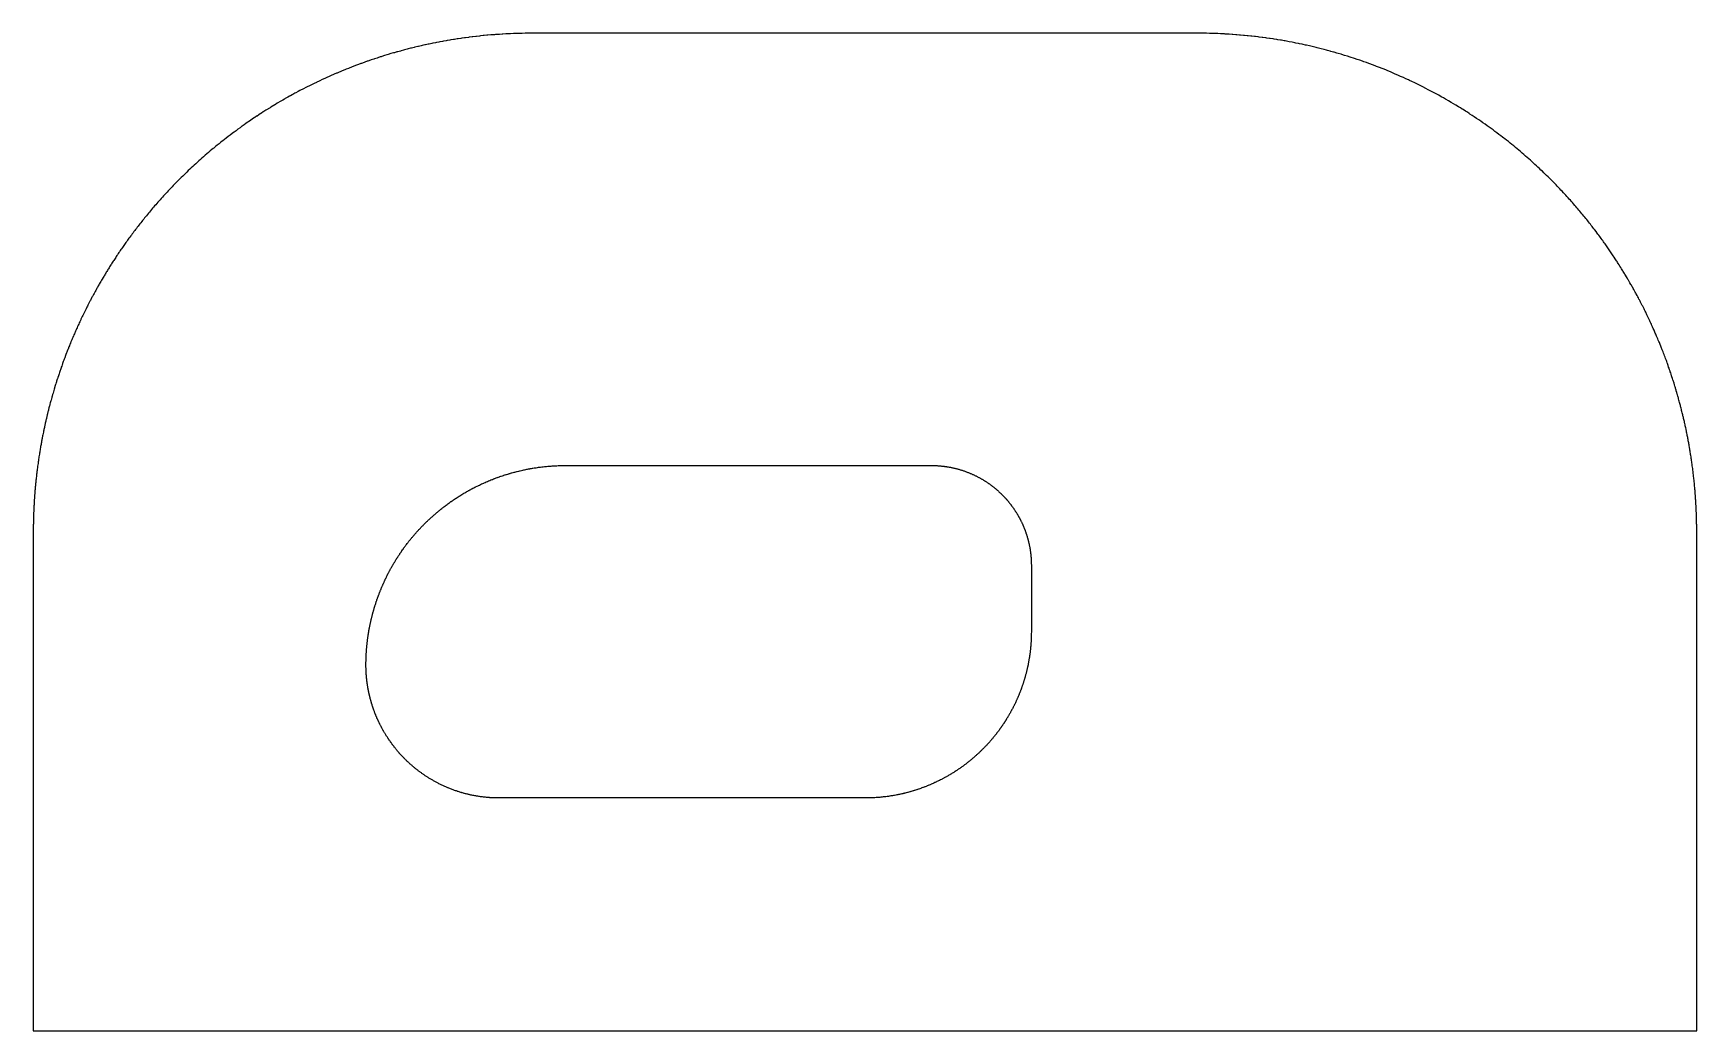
# Model space of a CAD drawing. Extents: x 0 to 250, y 0 to 150.
import ezdxf

# ---------------------------------------------------------------- set-up
doc = ezdxf.new("R2010")
doc.units = 0
doc.header["$MEASUREMENT"] = 0

msp = doc.modelspace()

# ---------------------------------------------------------------- linework, layer by layer
for p, q in [((175, 150), (74.69, 149.999)), ((175.066, 150), (175, 150)), ((175.262, 150), (175.066, 150)), ((175.738, 149.996), (175.262, 150)), ((55.798, 147.5), (55.666, 147.465)), ((56.216, 147.61), (55.798, 147.5)), ((56.32, 147.636), (56.216, 147.61)), ((56.694, 147.732), (56.32, 147.636)), ((56.842, 147.769), (56.694, 147.732)), ((57.222, 147.862), (56.842, 147.769)), ((57.358, 147.896), (57.222, 147.862)), ((57.774, 147.995), (57.358, 147.896)), ((57.88, 148.02), (57.774, 147.995)), ((58.302, 148.118), (57.88, 148.02)), ((58.43, 148.147), (58.302, 148.118)), ((58.832, 148.237), (58.43, 148.147)), ((58.962, 148.265), (58.832, 148.237)), ((59.36, 148.351), (58.962, 148.265)), ((59.498, 148.38), (59.36, 148.351)), ((59.91, 148.466), (59.498, 148.38)), ((60.034, 148.492), (59.91, 148.466)), ((60.442, 148.574), (60.034, 148.492)), ((60.578, 148.6), (60.442, 148.574)), ((60.972, 148.676), (60.578, 148.6)), ((61.124, 148.705), (60.972, 148.676)), ((61.498, 148.775), (61.124, 148.705)), ((61.654, 148.803), (61.498, 148.775)), ((62.054, 148.874), (61.654, 148.803)), ((62.208, 148.901), (62.054, 148.874)), ((62.61, 148.969), (62.208, 148.901)), ((62.746, 148.992), (62.61, 148.969)), ((63.166, 149.06), (62.746, 148.992)), ((63.296, 149.081), (63.166, 149.06)), ((63.694, 149.143), (63.296, 149.081)), ((63.844, 149.166), (63.694, 149.143)), ((64.276, 149.229), (63.844, 149.166)), ((64.41, 149.249), (64.276, 149.229)), ((64.804, 149.304), (64.41, 149.249)), ((64.96, 149.325), (64.804, 149.304)), ((65.408, 149.384), (64.96, 149.325)), ((65.526, 149.399), (65.408, 149.384)), ((65.944, 149.451), (65.526, 149.399)), ((66.08, 149.468), (65.944, 149.451)), ((66.498, 149.517), (66.08, 149.468)), ((66.628, 149.531), (66.498, 149.517)), ((67.054, 149.578), (66.628, 149.531)), ((67.202, 149.594), (67.054, 149.578)), ((67.63, 149.637), (67.202, 149.594)), ((67.772, 149.651), (67.63, 149.637)), ((68.19, 149.69), (67.772, 149.651)), ((68.322, 149.702), (68.19, 149.69)), ((68.77, 149.741), (68.322, 149.702)), ((68.898, 149.751), (68.77, 149.741)), ((69.304, 149.783), (68.898, 149.751)), ((69.462, 149.795), (69.304, 149.783)), ((69.888, 149.826), (69.462, 149.795)), ((70.05, 149.836), (69.888, 149.826)), ((70.472, 149.863), (70.05, 149.836)), ((70.594, 149.87), (70.472, 149.863)), ((71.026, 149.895), (70.594, 149.87)), ((71.182, 149.903), (71.026, 149.895)), ((71.582, 149.922), (71.182, 149.903)), ((71.736, 149.929), (71.582, 149.922)), ((72.188, 149.947), (71.736, 149.929)), ((72.326, 149.952), (72.188, 149.947)), ((72.766, 149.967), (72.326, 149.952)), ((72.886, 149.97), (72.766, 149.967)), ((73.304, 149.981), (72.886, 149.97)), ((73.458, 149.984), (73.304, 149.981)), ((73.906, 149.992), (73.458, 149.984)), ((74.042, 149.994), (73.906, 149.992)), ((74.496, 149.998), (74.042, 149.994)), ((74.69, 149.999), (74.496, 149.998)), ((176.194, 149.99), (175.738, 149.996)), ((176.324, 149.988), (176.194, 149.99)), ((176.77, 149.979), (176.324, 149.988)), ((176.876, 149.977), (176.77, 149.979)), ((177.304, 149.965), (176.876, 149.977)), ((177.462, 149.96), (177.304, 149.965)), ((177.888, 149.944), (177.462, 149.96)), ((178.024, 149.939), (177.888, 149.944)), ((178.444, 149.921), (178.024, 149.939)), ((178.596, 149.914), (178.444, 149.921)), ((179.026, 149.892), (178.596, 149.914)), ((179.154, 149.885), (179.026, 149.892)), ((179.61, 149.858), (179.154, 149.885)), ((179.746, 149.85), (179.61, 149.858)), ((180.166, 149.822), (179.746, 149.85)), ((180.292, 149.813), (180.166, 149.822)), ((180.722, 149.781), (180.292, 149.813)), ((180.872, 149.77), (180.722, 149.781)), ((181.304, 149.735), (180.872, 149.77)), ((181.442, 149.723), (181.304, 149.735)), ((181.86, 149.686), (181.442, 149.723)), ((182.018, 149.671), (181.86, 149.686)), ((182.416, 149.632), (182.018, 149.671)), ((182.57, 149.617), (182.416, 149.632)), ((182.998, 149.572), (182.57, 149.617)), ((183.146, 149.556), (182.998, 149.572)), ((183.554, 149.511), (183.146, 149.556)), ((183.69, 149.495), (183.554, 149.511)), ((184.11, 149.445), (183.69, 149.495)), ((184.256, 149.427), (184.11, 149.445)), ((184.666, 149.375), (184.256, 149.427)), ((184.812, 149.355), (184.666, 149.375)), ((185.248, 149.297), (184.812, 149.355)), ((185.374, 149.279), (185.248, 149.297)), ((185.804, 149.218), (185.374, 149.279)), ((185.908, 149.203), (185.804, 149.218)), ((186.332, 149.139), (185.908, 149.203)), ((186.484, 149.116), (186.332, 149.139)), ((186.888, 149.052), (186.484, 149.116)), ((187.026, 149.03), (186.888, 149.052)), ((187.444, 148.96), (187.026, 149.03)), ((187.576, 148.938), (187.444, 148.96)), ((187.972, 148.87), (187.576, 148.938)), ((188.126, 148.842), (187.972, 148.87)), ((188.554, 148.765), (188.126, 148.842)), ((188.76, 148.727), (188.554, 148.765)), ((189.208, 148.642), (188.76, 148.727)), ((189.61, 148.563), (189.208, 148.642)), ((189.764, 148.532), (189.61, 148.563)), ((190.166, 148.451), (189.764, 148.532)), ((190.298, 148.423), (190.166, 148.451)), ((190.694, 148.34), (190.298, 148.423)), ((190.828, 148.311), (190.694, 148.34)), ((191.222, 148.225), (190.828, 148.311)), ((191.352, 148.196), (191.222, 148.225)), ((191.792, 148.096), (191.352, 148.196)), ((191.984, 148.052), (191.792, 148.096)), ((192.404, 147.953), (191.984, 148.052)), ((192.804, 147.856), (192.404, 147.953)), ((192.942, 147.822), (192.804, 147.856)), ((193.36, 147.718), (192.942, 147.822)), ((193.554, 147.669), (193.36, 147.718)), ((193.99, 147.556), (193.554, 147.669)), ((194.36, 147.458), (193.99, 147.556)), ((48.304, 145.088), (47.932, 144.945)), ((48.404, 145.126), (48.304, 145.088)), ((48.748, 145.255), (48.404, 145.126)), ((48.882, 145.305), (48.748, 145.255)), ((49.244, 145.439), (48.882, 145.305)), ((49.344, 145.475), (49.244, 145.439)), ((49.722, 145.612), (49.344, 145.475)), ((49.822, 145.647), (49.722, 145.612)), ((50.194, 145.779), (49.822, 145.647)), ((50.302, 145.817), (50.194, 145.779)), ((50.694, 145.952), (50.302, 145.817)), ((50.8, 145.988), (50.694, 145.952)), ((51.166, 146.112), (50.8, 145.988)), ((51.276, 146.149), (51.166, 146.112)), ((51.66, 146.276), (51.276, 146.149)), ((51.766, 146.31), (51.66, 146.276)), ((52.138, 146.431), (51.766, 146.31)), ((52.276, 146.475), (52.138, 146.431)), ((52.638, 146.589), (52.276, 146.475)), ((52.77, 146.63), (52.638, 146.589)), ((53.16, 146.75), (52.77, 146.63)), ((53.32, 146.798), (53.16, 146.75)), ((53.76, 146.93), (53.32, 146.798)), ((54.138, 147.04), (53.76, 146.93)), ((54.276, 147.08), (54.138, 147.04)), ((54.662, 147.19), (54.276, 147.08)), ((54.786, 147.225), (54.662, 147.19)), ((55.166, 147.33), (54.786, 147.225)), ((55.292, 147.364), (55.166, 147.33)), ((55.666, 147.465), (55.292, 147.364)), ((194.516, 147.416), (194.36, 147.458)), ((194.888, 147.315), (194.516, 147.416)), ((195.026, 147.277), (194.888, 147.315)), ((195.414, 147.168), (195.026, 147.277)), ((195.516, 147.139), (195.414, 147.168)), ((195.916, 147.024), (195.516, 147.139)), ((196.116, 146.966), (195.916, 147.024)), ((196.538, 146.841), (196.116, 146.966)), ((196.916, 146.726), (196.538, 146.841)), ((197.088, 146.674), (196.916, 146.726)), ((197.538, 146.533), (197.088, 146.674)), ((197.912, 146.415), (197.538, 146.533)), ((198.042, 146.373), (197.912, 146.415)), ((198.416, 146.251), (198.042, 146.373)), ((198.56, 146.203), (198.416, 146.251)), ((198.99, 146.06), (198.56, 146.203)), ((199.36, 145.934), (198.99, 146.06)), ((199.514, 145.881), (199.36, 145.934)), ((199.86, 145.76), (199.514, 145.881)), ((199.994, 145.713), (199.86, 145.76)), ((200.358, 145.583), (199.994, 145.713)), ((200.46, 145.546), (200.358, 145.583)), ((200.884, 145.392), (200.46, 145.546)), ((201.276, 145.247), (200.884, 145.392)), ((201.414, 145.195), (201.276, 145.247)), ((201.772, 145.059), (201.414, 145.195)), ((201.88, 145.018), (201.772, 145.059)), ((202.324, 144.846), (201.88, 145.018)), ((42.55, 142.617), (42.206, 142.45)), ((42.632, 142.656), (42.55, 142.617)), ((42.944, 142.804), (42.632, 142.656)), ((43.052, 142.855), (42.944, 142.804)), ((43.41, 143.023), (43.052, 142.855)), ((43.552, 143.088), (43.41, 143.023)), ((43.908, 143.252), (43.552, 143.088)), ((44.222, 143.394), (43.908, 143.252)), ((44.356, 143.454), (44.222, 143.394)), ((44.686, 143.601), (44.356, 143.454)), ((44.794, 143.648), (44.686, 143.601)), ((45.11, 143.787), (44.794, 143.648)), ((45.214, 143.832), (45.11, 143.787)), ((45.554, 143.978), (45.214, 143.832)), ((45.656, 144.021), (45.554, 143.978)), ((45.998, 144.166), (45.656, 144.021)), ((46.104, 144.21), (45.998, 144.166)), ((46.444, 144.351), (46.104, 144.21)), ((46.566, 144.401), (46.444, 144.351)), ((46.916, 144.543), (46.566, 144.401)), ((47.012, 144.582), (46.916, 144.543)), ((47.36, 144.721), (47.012, 144.582)), ((47.488, 144.772), (47.36, 144.721)), ((47.832, 144.906), (47.488, 144.772)), ((47.932, 144.945), (47.832, 144.906)), ((202.71, 144.693), (202.324, 144.846)), ((202.874, 144.628), (202.71, 144.693)), ((203.256, 144.474), (202.874, 144.628)), ((203.582, 144.34), (203.256, 144.474)), ((203.718, 144.284), (203.582, 144.34)), ((204.054, 144.144), (203.718, 144.284)), ((204.158, 144.1), (204.054, 144.144)), ((204.596, 143.914), (204.158, 144.1)), ((204.944, 143.763), (204.596, 143.914)), ((205.054, 143.715), (204.944, 143.763)), ((205.384, 143.57), (205.054, 143.715)), ((205.504, 143.516), (205.384, 143.57)), ((205.906, 143.336), (205.504, 143.516)), ((206.3, 143.157), (205.906, 143.336)), ((206.666, 142.987), (206.3, 143.157)), ((206.838, 142.907), (206.666, 142.987)), ((207.184, 142.744), (206.838, 142.907)), ((207.62, 142.535), (207.184, 142.744)), ((208.02, 142.34), (207.62, 142.535)), ((37.776, 140.11), (37.494, 139.948)), ((37.87, 140.164), (37.776, 140.11)), ((38.166, 140.332), (37.87, 140.164)), ((38.244, 140.376), (38.166, 140.332)), ((38.526, 140.534), (38.244, 140.376)), ((38.634, 140.594), (38.526, 140.534)), ((38.916, 140.749), (38.634, 140.594)), ((38.992, 140.791), (38.916, 140.749)), ((39.33, 140.975), (38.992, 140.791)), ((39.466, 141.048), (39.33, 140.975)), ((39.788, 141.22), (39.466, 141.048)), ((40.082, 141.376), (39.788, 141.22)), ((40.182, 141.428), (40.082, 141.376)), ((40.498, 141.593), (40.182, 141.428)), ((40.626, 141.659), (40.498, 141.593)), ((40.984, 141.842), (40.626, 141.659)), ((41.276, 141.99), (40.984, 141.842)), ((41.398, 142.052), (41.276, 141.99)), ((41.692, 142.198), (41.398, 142.052)), ((41.794, 142.249), (41.692, 142.198)), ((42.11, 142.404), (41.794, 142.249)), ((42.206, 142.45), (42.11, 142.404)), ((208.436, 142.134), (208.02, 142.34)), ((208.846, 141.929), (208.436, 142.134)), ((209.264, 141.716), (208.846, 141.929)), ((209.658, 141.512), (209.264, 141.716)), ((210.062, 141.3), (209.658, 141.512)), ((210.444, 141.096), (210.062, 141.3)), ((210.832, 140.887), (210.444, 141.096)), ((211.218, 140.675), (210.832, 140.887)), ((211.6, 140.463), (211.218, 140.675)), ((211.94, 140.272), (211.6, 140.463)), ((212.224, 140.11), (211.94, 140.272)), ((212.36, 140.033), (212.224, 140.11)), ((212.714, 139.828), (212.36, 140.033)), ((33.554, 137.508), (33.288, 137.331)), ((33.626, 137.556), (33.554, 137.508)), ((33.886, 137.727), (33.626, 137.556)), ((33.964, 137.778), (33.886, 137.727)), ((34.222, 137.946), (33.964, 137.778)), ((34.294, 137.992), (34.222, 137.946)), ((34.554, 138.159), (34.294, 137.992)), ((34.634, 138.211), (34.554, 138.159)), ((34.968, 138.423), (34.634, 138.211)), ((35.248, 138.599), (34.968, 138.423)), ((35.324, 138.646), (35.248, 138.599)), ((35.582, 138.806), (35.324, 138.646)), ((35.692, 138.874), (35.582, 138.806)), ((35.944, 139.028), (35.692, 138.874)), ((36.038, 139.086), (35.944, 139.028)), ((36.304, 139.247), (36.038, 139.086)), ((36.38, 139.292), (36.304, 139.247)), ((36.666, 139.463), (36.38, 139.292)), ((36.758, 139.518), (36.666, 139.463)), ((37.108, 139.724), (36.758, 139.518)), ((37.414, 139.902), (37.108, 139.724)), ((37.494, 139.948), (37.414, 139.902)), ((213.108, 139.597), (212.714, 139.828)), ((213.46, 139.388), (213.108, 139.597)), ((213.818, 139.173), (213.46, 139.388)), ((214.178, 138.954), (213.818, 139.173)), ((214.492, 138.76), (214.178, 138.954)), ((214.75, 138.6), (214.492, 138.76)), ((214.88, 138.518), (214.75, 138.6)), ((215.238, 138.292), (214.88, 138.518)), ((215.526, 138.108), (215.238, 138.292)), ((215.778, 137.946), (215.526, 138.108)), ((215.916, 137.856), (215.778, 137.946)), ((216.238, 137.645), (215.916, 137.856)), ((216.572, 137.424), (216.238, 137.645)), ((30.11, 135.082), (29.876, 134.907)), ((30.178, 135.133), (30.11, 135.082)), ((30.47, 135.35), (30.178, 135.133)), ((30.768, 135.568), (30.47, 135.35)), ((31.072, 135.789), (30.768, 135.568)), ((31.304, 135.956), (31.072, 135.789)), ((31.386, 136.015), (31.304, 135.956)), ((31.692, 136.232), (31.386, 136.015)), ((31.94, 136.407), (31.692, 136.232)), ((32.01, 136.456), (31.94, 136.407)), ((32.248, 136.622), (32.01, 136.456)), ((32.376, 136.711), (32.248, 136.622)), ((32.638, 136.891), (32.376, 136.711)), ((32.958, 137.109), (32.638, 136.891)), ((33.222, 137.286), (32.958, 137.109)), ((33.288, 137.331), (33.222, 137.286)), ((216.906, 137.2), (216.572, 137.424)), ((217.234, 136.978), (216.906, 137.2)), ((217.546, 136.764), (217.234, 136.978)), ((217.854, 136.551), (217.546, 136.764)), ((218.186, 136.319), (217.854, 136.551)), ((218.492, 136.102), (218.186, 136.319)), ((218.796, 135.884), (218.492, 136.102)), ((219.108, 135.659), (218.796, 135.884)), ((219.386, 135.456), (219.108, 135.659)), ((219.676, 135.242), (219.386, 135.456)), ((219.966, 135.025), (219.676, 135.242)), ((220.274, 134.794), (219.966, 135.025)), ((27.054, 132.673), (26.846, 132.499)), ((27.126, 132.733), (27.054, 132.673)), ((27.386, 132.947), (27.126, 132.733)), ((27.638, 133.154), (27.386, 132.947)), ((27.916, 133.379), (27.638, 133.154)), ((28.16, 133.575), (27.916, 133.379)), ((28.388, 133.756), (28.16, 133.575)), ((28.466, 133.818), (28.388, 133.756)), ((28.738, 134.032), (28.466, 133.818)), ((29.014, 134.248), (28.738, 134.032)), ((29.298, 134.467), (29.014, 134.248)), ((29.578, 134.681), (29.298, 134.467)), ((29.876, 134.907), (29.578, 134.681)), ((220.562, 134.574), (220.274, 134.794)), ((220.804, 134.388), (220.562, 134.574)), ((221.028, 134.215), (220.804, 134.388)), ((221.15, 134.12), (221.028, 134.215)), ((221.404, 133.921), (221.15, 134.12)), ((221.686, 133.698), (221.404, 133.921)), ((221.952, 133.485), (221.686, 133.698)), ((222.214, 133.274), (221.952, 133.485)), ((222.488, 133.051), (222.214, 133.274)), ((222.74, 132.844), (222.488, 133.051)), ((223.012, 132.618), (222.74, 132.844)), ((223.274, 132.399), (223.012, 132.618)), ((24.192, 130.168), (23.968, 129.961)), ((24.43, 130.387), (24.192, 130.168)), ((24.648, 130.585), (24.43, 130.387)), ((24.882, 130.796), (24.648, 130.585)), ((25.124, 131.012), (24.882, 130.796)), ((25.352, 131.215), (25.124, 131.012)), ((25.606, 131.438), (25.352, 131.215)), ((25.858, 131.657), (25.606, 131.438)), ((26.098, 131.865), (25.858, 131.657)), ((26.358, 132.087), (26.098, 131.865)), ((26.604, 132.296), (26.358, 132.087)), ((26.846, 132.499), (26.604, 132.296)), ((223.518, 132.193), (223.274, 132.399)), ((223.77, 131.978), (223.518, 132.193)), ((224.034, 131.751), (223.77, 131.978)), ((224.29, 131.529), (224.034, 131.751)), ((224.54, 131.31), (224.29, 131.529)), ((224.784, 131.094), (224.54, 131.31)), ((224.998, 130.903), (224.784, 131.094)), ((225.216, 130.708), (224.998, 130.903)), ((225.468, 130.48), (225.216, 130.708)), ((225.688, 130.279), (225.468, 130.48)), ((225.914, 130.071), (225.688, 130.279)), ((226.13, 129.87), (225.914, 130.071)), ((21.444, 127.505), (21.246, 127.302)), ((21.636, 127.7), (21.444, 127.505)), ((21.83, 127.896), (21.636, 127.7)), ((22.042, 128.108), (21.83, 127.896)), ((22.236, 128.301), (22.042, 128.108)), ((22.456, 128.518), (22.236, 128.301)), ((22.662, 128.719), (22.456, 128.518)), ((22.882, 128.932), (22.662, 128.719)), ((23.076, 129.119), (22.882, 128.932)), ((23.304, 129.337), (23.076, 129.119)), ((23.522, 129.544), (23.304, 129.337)), ((23.74, 129.749), (23.522, 129.544)), ((23.968, 129.961), (23.74, 129.749)), ((226.378, 129.638), (226.13, 129.87)), ((226.592, 129.436), (226.378, 129.638)), ((226.8, 129.238), (226.592, 129.436)), ((227.022, 129.025), (226.8, 129.238)), ((227.24, 128.814), (227.022, 129.025)), ((227.438, 128.621), (227.24, 128.814)), ((227.65, 128.413), (227.438, 128.621)), ((227.826, 128.239), (227.65, 128.413)), ((227.974, 128.092), (227.826, 128.239)), ((228.114, 127.952), (227.974, 128.092)), ((228.27, 127.795), (228.114, 127.952)), ((228.458, 127.605), (228.27, 127.795)), ((228.66, 127.399), (228.458, 127.605)), ((19.24, 125.158), (19.054, 124.95)), ((19.412, 125.349), (19.24, 125.158)), ((19.582, 125.536), (19.412, 125.349)), ((19.762, 125.732), (19.582, 125.536)), ((19.94, 125.925), (19.762, 125.732)), ((20.104, 126.102), (19.94, 125.925)), ((20.298, 126.31), (20.104, 126.102)), ((20.472, 126.495), (20.298, 126.31)), ((20.662, 126.695), (20.472, 126.495)), ((20.856, 126.898), (20.662, 126.695)), ((21.048, 127.098), (20.856, 126.898)), ((21.246, 127.302), (21.048, 127.098)), ((228.85, 127.203), (228.66, 127.399)), ((229.044, 127.002), (228.85, 127.203)), ((229.232, 126.806), (229.044, 127.002)), ((229.412, 126.617), (229.232, 126.806)), ((229.596, 126.423), (229.412, 126.617)), ((229.766, 126.241), (229.596, 126.423)), ((229.968, 126.025), (229.766, 126.241)), ((230.132, 125.847), (229.968, 126.025)), ((230.324, 125.638), (230.132, 125.847)), ((230.492, 125.454), (230.324, 125.638)), ((230.658, 125.271), (230.492, 125.454)), ((230.842, 125.067), (230.658, 125.271)), ((231.012, 124.876), (230.842, 125.067)), ((17.012, 122.565), (16.884, 122.408)), ((17.164, 122.749), (17.012, 122.565)), ((17.322, 122.94), (17.164, 122.749)), ((17.47, 123.118), (17.322, 122.94)), ((17.622, 123.299), (17.47, 123.118)), ((17.776, 123.481), (17.622, 123.299)), ((17.94, 123.674), (17.776, 123.481)), ((18.076, 123.833), (17.94, 123.674)), ((18.242, 124.026), (18.076, 123.833)), ((18.406, 124.215), (18.242, 124.026)), ((18.57, 124.403), (18.406, 124.215)), ((18.722, 124.576), (18.57, 124.403)), ((18.906, 124.784), (18.722, 124.576)), ((19.054, 124.95), (18.906, 124.784)), ((231.158, 124.712), (231.012, 124.876)), ((231.32, 124.528), (231.158, 124.712)), ((231.492, 124.332), (231.32, 124.528)), ((231.676, 124.121), (231.492, 124.332)), ((231.83, 123.942), (231.676, 124.121)), ((231.99, 123.756), (231.83, 123.942)), ((232.134, 123.587), (231.99, 123.756)), ((232.298, 123.394), (232.134, 123.587)), ((232.434, 123.232), (232.298, 123.394)), ((232.6, 123.034), (232.434, 123.232)), ((232.74, 122.865), (232.6, 123.034)), ((232.898, 122.674), (232.74, 122.865)), ((233.048, 122.491), (232.898, 122.674)), ((15.126, 120.168), (14.998, 119.997)), ((15.248, 120.329), (15.126, 120.168)), ((15.38, 120.502), (15.248, 120.329)), ((15.49, 120.646), (15.38, 120.502)), ((15.63, 120.828), (15.49, 120.646)), ((15.76, 120.996), (15.63, 120.828)), ((15.888, 121.16), (15.76, 120.996)), ((16.026, 121.336), (15.888, 121.16)), ((16.158, 121.504), (16.026, 121.336)), ((16.302, 121.686), (16.158, 121.504)), ((16.438, 121.856), (16.302, 121.686)), ((16.596, 122.053), (16.438, 121.856)), ((16.734, 122.224), (16.596, 122.053)), ((16.884, 122.408), (16.734, 122.224)), ((233.184, 122.325), (233.048, 122.491)), ((233.328, 122.147), (233.184, 122.325)), ((233.462, 121.981), (233.328, 122.147)), ((233.61, 121.796), (233.462, 121.981)), ((233.742, 121.63), (233.61, 121.796)), ((233.884, 121.451), (233.742, 121.63)), ((234.022, 121.275), (233.884, 121.451)), ((234.152, 121.109), (234.022, 121.275)), ((234.288, 120.934), (234.152, 121.109)), ((234.406, 120.781), (234.288, 120.934)), ((234.542, 120.604), (234.406, 120.781)), ((234.678, 120.426), (234.542, 120.604)), ((234.862, 120.183), (234.678, 120.426)), ((235.048, 119.936), (234.862, 120.183)), ((13.272, 117.599), (13.18, 117.465)), ((13.388, 117.766), (13.272, 117.599)), ((13.49, 117.913), (13.388, 117.766)), ((13.61, 118.084), (13.49, 117.913)), ((13.72, 118.241), (13.61, 118.084)), ((13.83, 118.396), (13.72, 118.241)), ((13.934, 118.542), (13.83, 118.396)), ((14.046, 118.699), (13.934, 118.542)), ((14.166, 118.866), (14.046, 118.699)), ((14.276, 119.018), (14.166, 118.866)), ((14.386, 119.169), (14.276, 119.018)), ((14.512, 119.342), (14.386, 119.169)), ((14.638, 119.513), (14.512, 119.342)), ((14.74, 119.651), (14.638, 119.513)), ((14.88, 119.84), (14.74, 119.651)), ((14.998, 119.997), (14.88, 119.84)), ((235.158, 119.789), (235.048, 119.936)), ((235.276, 119.63), (235.158, 119.789)), ((235.414, 119.443), (235.276, 119.63)), ((235.522, 119.295), (235.414, 119.443)), ((235.656, 119.112), (235.522, 119.295)), ((235.768, 118.957), (235.656, 119.112)), ((235.874, 118.81), (235.768, 118.957)), ((235.994, 118.643), (235.874, 118.81)), ((236.106, 118.486), (235.994, 118.643)), ((236.214, 118.334), (236.106, 118.486)), ((236.324, 118.178), (236.214, 118.334)), ((236.43, 118.027), (236.324, 118.178)), ((236.526, 117.89), (236.43, 118.027)), ((236.638, 117.729), (236.526, 117.89)), ((236.744, 117.576), (236.638, 117.729)), ((236.858, 117.41), (236.744, 117.576)), ((11.57, 115.02), (11.472, 114.865)), ((11.654, 115.153), (11.57, 115.02)), ((11.744, 115.295), (11.654, 115.153)), ((11.83, 115.43), (11.744, 115.295)), ((11.912, 115.557), (11.83, 115.43)), ((12.018, 115.722), (11.912, 115.557)), ((12.102, 115.851), (12.018, 115.722)), ((12.186, 115.98), (12.102, 115.851)), ((12.292, 116.143), (12.186, 115.98)), ((12.386, 116.285), (12.292, 116.143)), ((12.472, 116.416), (12.386, 116.285)), ((12.574, 116.569), (12.472, 116.416)), ((12.662, 116.701), (12.574, 116.569)), ((12.77, 116.862), (12.662, 116.701)), ((12.882, 117.028), (12.77, 116.862)), ((12.966, 117.152), (12.882, 117.028)), ((13.082, 117.322), (12.966, 117.152)), ((13.18, 117.465), (13.082, 117.322)), ((236.944, 117.284), (236.858, 117.41)), ((237.054, 117.122), (236.944, 117.284)), ((237.164, 116.96), (237.054, 117.122)), ((237.248, 116.835), (237.164, 116.96)), ((237.35, 116.683), (237.248, 116.835)), ((237.458, 116.521), (237.35, 116.683)), ((237.572, 116.349), (237.458, 116.521)), ((237.738, 116.097), (237.572, 116.349)), ((237.844, 115.934), (237.738, 116.097)), ((237.934, 115.796), (237.844, 115.934)), ((238.024, 115.657), (237.934, 115.796)), ((238.108, 115.526), (238.024, 115.657)), ((238.206, 115.373), (238.108, 115.526)), ((238.334, 115.172), (238.206, 115.373)), ((238.466, 114.963), (238.334, 115.172)), ((10.054, 112.51), (9.92799, 112.291)), ((10.138, 112.655), (10.054, 112.51)), ((10.19, 112.745), (10.138, 112.655)), ((10.276, 112.892), (10.19, 112.745)), ((10.356, 113.028), (10.276, 112.892)), ((10.498, 113.269), (10.356, 113.028)), ((10.58, 113.407), (10.498, 113.269)), ((10.662, 113.544), (10.58, 113.407)), ((10.742, 113.677), (10.662, 113.544)), ((10.804, 113.78), (10.742, 113.677)), ((10.888, 113.919), (10.804, 113.78)), ((10.97, 114.053), (10.888, 113.919)), ((11.054, 114.191), (10.97, 114.053)), ((11.136, 114.324), (11.054, 114.191)), ((11.222, 114.463), (11.136, 114.324)), ((11.302, 114.592), (11.222, 114.463)), ((11.382, 114.721), (11.302, 114.592)), ((11.472, 114.865), (11.382, 114.721)), ((238.584, 114.775), (238.466, 114.963)), ((238.718, 114.56), (238.584, 114.775)), ((238.804, 114.421), (238.718, 114.56)), ((238.886, 114.288), (238.804, 114.421)), ((238.968, 114.155), (238.886, 114.288)), ((239.048, 114.024), (238.968, 114.155)), ((239.13, 113.889), (239.048, 114.024)), ((239.21, 113.757), (239.13, 113.889)), ((239.306, 113.597), (239.21, 113.757)), ((239.444, 113.366), (239.306, 113.597)), ((239.526, 113.228), (239.444, 113.366)), ((239.666, 112.991), (239.526, 113.228)), ((239.744, 112.858), (239.666, 112.991)), ((239.862, 112.655), (239.744, 112.858)), ((239.968, 112.472), (239.862, 112.655)), ((8.70599, 110.073), (8.63799, 109.944)), ((8.82399, 110.295), (8.70599, 110.073)), ((8.87999, 110.4), (8.82399, 110.295)), ((8.94398, 110.519), (8.87999, 110.4)), ((9.05399, 110.723), (8.94398, 110.519)), ((9.12799, 110.859), (9.05399, 110.723)), ((9.18799, 110.969), (9.12799, 110.859)), ((9.24799, 111.079), (9.18799, 110.969)), ((9.30399, 111.181), (9.24799, 111.079)), ((9.37999, 111.318), (9.30399, 111.181)), ((9.43799, 111.423), (9.37999, 111.318)), ((9.57799, 111.674), (9.43799, 111.423)), ((9.63799, 111.781), (9.57799, 111.674)), ((9.71399, 111.915), (9.63799, 111.781)), ((9.77399, 112.021), (9.71399, 111.915)), ((9.85399, 112.162), (9.77399, 112.021)), ((9.92799, 112.291), (9.85399, 112.162)), ((240.104, 112.235), (239.968, 112.472)), ((240.178, 112.106), (240.104, 112.235)), ((240.304, 111.883), (240.178, 112.106)), ((240.376, 111.756), (240.304, 111.883)), ((240.444, 111.634), (240.376, 111.756)), ((240.528, 111.484), (240.444, 111.634)), ((240.652, 111.26), (240.528, 111.484)), ((240.772, 111.042), (240.652, 111.26)), ((240.832, 110.933), (240.772, 111.042)), ((240.908, 110.793), (240.832, 110.933)), ((241.024, 110.579), (240.908, 110.793)), ((241.138, 110.366), (241.024, 110.579)), ((241.224, 110.205), (241.138, 110.366)), ((241.322, 110.02), (241.224, 110.205)), ((241.38, 109.91), (241.322, 110.02)), ((7.43999, 107.568), (7.35599, 107.393)), ((7.49199, 107.675), (7.43999, 107.568)), ((7.58199, 107.861), (7.49199, 107.675)), ((7.63599, 107.971), (7.58199, 107.861)), ((7.68599, 108.073), (7.63599, 107.971)), ((7.77599, 108.256), (7.68599, 108.073)), ((7.82999, 108.365), (7.77599, 108.256)), ((7.88599, 108.477), (7.82999, 108.365)), ((7.93599, 108.577), (7.88599, 108.477)), ((7.99199, 108.689), (7.93599, 108.577)), ((8.04599, 108.796), (7.99199, 108.689)), ((8.13799, 108.978), (8.04599, 108.796)), ((8.19398, 109.088), (8.13799, 108.978)), ((8.24799, 109.193), (8.19398, 109.088)), ((8.30399, 109.302), (8.24799, 109.193)), ((8.35999, 109.411), (8.30399, 109.302)), ((8.41599, 109.519), (8.35999, 109.411)), ((8.47198, 109.627), (8.41599, 109.519)), ((8.52599, 109.73), (8.47198, 109.627)), ((8.58199, 109.837), (8.52599, 109.73)), ((8.63799, 109.944), (8.58199, 109.837)), ((241.434, 109.807), (241.38, 109.91)), ((241.496, 109.688), (241.434, 109.807)), ((241.55, 109.585), (241.496, 109.688)), ((241.606, 109.477), (241.55, 109.585)), ((241.658, 109.376), (241.606, 109.477)), ((241.716, 109.263), (241.658, 109.376)), ((241.768, 109.162), (241.716, 109.263)), ((241.82, 109.06), (241.768, 109.162)), ((241.878, 108.946), (241.82, 109.06)), ((241.982, 108.74), (241.878, 108.946)), ((242.082, 108.541), (241.982, 108.74)), ((242.138, 108.429), (242.082, 108.541)), ((242.238, 108.227), (242.138, 108.429)), ((242.332, 108.036), (242.238, 108.227)), ((242.384, 107.93), (242.332, 108.036)), ((242.432, 107.832), (242.384, 107.93)), ((242.526, 107.638), (242.432, 107.832)), ((242.624, 107.434), (242.526, 107.638)), ((6.27599, 105.034), (6.24599, 104.965)), ((6.35399, 105.211), (6.27599, 105.034)), ((6.38799, 105.288), (6.35399, 105.211)), ((6.43599, 105.397), (6.38799, 105.288)), ((6.51199, 105.568), (6.43599, 105.397)), ((6.58199, 105.724), (6.51199, 105.568)), ((6.66599, 105.911), (6.58199, 105.724)), ((6.74599, 106.087), (6.66599, 105.911)), ((6.82599, 106.262), (6.74599, 106.087)), ((6.91599, 106.457), (6.82599, 106.262)), ((6.99199, 106.621), (6.91599, 106.457)), ((7.08199, 106.814), (6.99199, 106.621)), ((7.12799, 106.912), (7.08199, 106.814)), ((7.16599, 106.993), (7.12799, 106.912)), ((7.21799, 107.103), (7.16599, 106.993)), ((7.30399, 107.284), (7.21799, 107.103)), ((7.35599, 107.393), (7.30399, 107.284)), ((242.71, 107.255), (242.624, 107.434)), ((242.804, 107.056), (242.71, 107.255)), ((242.848, 106.963), (242.804, 107.056)), ((242.936, 106.776), (242.848, 106.963)), ((243.026, 106.583), (242.936, 106.776)), ((243.102, 106.418), (243.026, 106.583)), ((243.188, 106.231), (243.102, 106.418)), ((243.27, 106.052), (243.188, 106.231)), ((243.354, 105.866), (243.27, 106.052)), ((243.418, 105.724), (243.354, 105.866)), ((243.474, 105.599), (243.418, 105.724)), ((243.582, 105.356), (243.474, 105.599)), ((243.66, 105.18), (243.582, 105.356)), ((243.774, 104.919), (243.66, 105.18)), ((5.27399, 102.628), (5.21999, 102.491)), ((5.30399, 102.703), (5.27399, 102.628)), ((5.35999, 102.844), (5.30399, 102.703)), ((5.42799, 103.013), (5.35999, 102.844)), ((5.51399, 103.226), (5.42799, 103.013)), ((5.57199, 103.368), (5.51399, 103.226)), ((5.60599, 103.451), (5.57199, 103.368)), ((5.63799, 103.529), (5.60599, 103.451)), ((5.66599, 103.597), (5.63799, 103.529)), ((5.702, 103.684), (5.66599, 103.597)), ((5.79799, 103.915), (5.702, 103.684)), ((5.85999, 104.063), (5.79799, 103.915)), ((5.93199, 104.234), (5.85999, 104.063)), ((5.99799, 104.389), (5.93199, 104.234)), ((6.02599, 104.455), (5.99799, 104.389)), ((6.10199, 104.632), (6.02599, 104.455)), ((6.17799, 104.808), (6.10199, 104.632)), ((6.24599, 104.965), (6.17799, 104.808)), ((243.842, 104.762), (243.774, 104.919)), ((243.914, 104.595), (243.842, 104.762)), ((243.974, 104.455), (243.914, 104.595)), ((244.022, 104.342), (243.974, 104.455)), ((244.056, 104.262), (244.022, 104.342)), ((244.156, 104.025), (244.056, 104.262)), ((244.222, 103.867), (244.156, 104.025)), ((244.306, 103.665), (244.222, 103.867)), ((244.382, 103.48), (244.306, 103.665)), ((244.442, 103.334), (244.382, 103.48)), ((244.506, 103.177), (244.442, 103.334)), ((244.594, 102.958), (244.506, 103.177)), ((244.652, 102.814), (244.594, 102.958)), ((244.712, 102.663), (244.652, 102.814)), ((244.766, 102.526), (244.712, 102.663)), ((244.826, 102.374), (244.766, 102.526)), ((4.33199, 100.12), (4.26999, 99.9453)), ((4.37599, 100.244), (4.33199, 100.12)), ((4.41599, 100.355), (4.37599, 100.244)), ((4.46199, 100.483), (4.41599, 100.355)), ((4.50999, 100.616), (4.46199, 100.483)), ((4.55399, 100.736), (4.50999, 100.616)), ((4.59999, 100.862), (4.55399, 100.736)), ((4.646, 100.987), (4.59999, 100.862)), ((4.72198, 101.192), (4.646, 100.987)), ((4.77199, 101.325), (4.72198, 101.192)), ((4.79599, 101.389), (4.77199, 101.325)), ((4.84799, 101.527), (4.79599, 101.389)), ((4.91199, 101.696), (4.84799, 101.527)), ((4.99799, 101.921), (4.91199, 101.696)), ((5.04999, 102.055), (4.99799, 101.921)), ((5.10999, 102.21), (5.04999, 102.055)), ((5.19199, 102.42), (5.10999, 102.21)), ((5.21999, 102.491), (5.19199, 102.42)), ((244.862, 102.282), (244.826, 102.374)), ((244.932, 102.102), (244.862, 102.282)), ((245.01, 101.9), (244.932, 102.102)), ((245.094, 101.68), (245.01, 101.9)), ((245.168, 101.485), (245.094, 101.68)), ((245.244, 101.283), (245.168, 101.485)), ((245.316, 101.089), (245.244, 101.283)), ((245.388, 100.895), (245.316, 101.089)), ((245.434, 100.769), (245.388, 100.895)), ((245.482, 100.638), (245.434, 100.769)), ((245.548, 100.455), (245.482, 100.638)), ((245.596, 100.322), (245.548, 100.455)), ((245.638, 100.205), (245.596, 100.322)), ((245.696, 100.041), (245.638, 100.205)), ((245.778, 99.8088), (245.696, 100.041)), ((3.47198, 97.5554), (3.44199, 97.46)), ((3.506, 97.6629), (3.47198, 97.5554)), ((3.56599, 97.8513), (3.506, 97.6629)), ((3.59999, 97.9574), (3.56599, 97.8513)), ((3.62999, 98.0504), (3.59999, 97.9574)), ((3.68199, 98.2108), (3.62999, 98.0504)), ((3.76799, 98.4734), (3.68199, 98.2108)), ((3.82199, 98.6367), (3.76799, 98.4734)), ((3.87799, 98.8046), (3.82199, 98.6367)), ((3.93199, 98.9654), (3.87799, 98.8046)), ((3.98999, 99.1367), (3.93199, 98.9654)), ((4.04799, 99.3067), (3.98999, 99.1367)), ((4.08199, 99.4057), (4.04799, 99.3067)), ((4.12799, 99.5389), (4.08199, 99.4057)), ((4.18799, 99.7115), (4.12799, 99.5389)), ((4.20799, 99.7688), (4.18799, 99.7115)), ((4.26999, 99.9453), (4.20799, 99.7688)), ((245.844, 99.6197), (245.778, 99.8088)), ((245.928, 99.3766), (245.844, 99.6197)), ((245.986, 99.2072), (245.928, 99.3766)), ((246.028, 99.0837), (245.986, 99.2072)), ((246.084, 98.9179), (246.028, 99.0837)), ((246.14, 98.7508), (246.084, 98.9179)), ((246.222, 98.5038), (246.14, 98.7508)), ((246.278, 98.3334), (246.222, 98.5038)), ((246.362, 98.0752), (246.278, 98.3334)), ((246.418, 97.9013), (246.362, 98.0752)), ((246.46, 97.7699), (246.418, 97.9013)), ((246.5, 97.644), (246.46, 97.7699)), ((246.54, 97.5173), (246.5, 97.644)), ((246.584, 97.377), (246.54, 97.5173)), ((2.71599, 95.0006), (2.674, 94.8482)), ((2.77399, 95.209), (2.71599, 95.0006)), ((2.79599, 95.2875), (2.77399, 95.209)), ((2.82999, 95.4081), (2.79599, 95.2875)), ((2.85199, 95.4857), (2.82999, 95.4081)), ((2.87599, 95.5701), (2.85199, 95.4857)), ((2.89999, 95.6541), (2.87599, 95.5701)), ((2.93599, 95.7793), (2.89999, 95.6541)), ((2.96999, 95.8969), (2.93599, 95.7793)), ((3.02399, 96.0821), (2.96999, 95.8969)), ((3.08199, 96.2791), (3.02399, 96.0821)), ((3.13799, 96.4675), (3.08199, 96.2791)), ((3.18199, 96.6142), (3.13799, 96.4675)), ((3.20999, 96.707), (3.18199, 96.6142)), ((3.23599, 96.7928), (3.20999, 96.707)), ((3.26199, 96.8783), (3.23599, 96.7928)), ((3.30399, 97.0155), (3.26199, 96.8783)), ((3.34999, 97.1648), (3.30399, 97.0155)), ((3.38199, 97.268), (3.34999, 97.1648)), ((3.44199, 97.46), (3.38199, 97.268)), ((246.658, 97.1389), (246.584, 97.377)), ((246.718, 96.9438), (246.658, 97.1389)), ((246.76, 96.806), (246.718, 96.9438)), ((246.804, 96.6607), (246.76, 96.806)), ((246.83, 96.5743), (246.804, 96.6607)), ((246.862, 96.4675), (246.83, 96.5743)), ((246.898, 96.3466), (246.862, 96.4675)), ((246.934, 96.225), (246.898, 96.3466)), ((247, 96), (246.934, 96.225)), ((247.074, 95.7446), (247, 96)), ((247.11, 95.6191), (247.074, 95.7446)), ((247.158, 95.4505), (247.11, 95.6191)), ((247.204, 95.2875), (247.158, 95.4505)), ((247.238, 95.1661), (247.204, 95.2875)), ((247.278, 95.0222), (247.238, 95.1661)), ((247.334, 94.819), (247.278, 95.0222)), ((2.07599, 92.524), (2.04799, 92.4071)), ((2.10599, 92.6484), (2.07599, 92.524)), ((2.12799, 92.739), (2.10599, 92.6484)), ((2.15799, 92.8618), (2.12799, 92.739)), ((2.18199, 92.9594), (2.15799, 92.8618)), ((2.20599, 93.0564), (2.18199, 92.9594)), ((2.23599, 93.1769), (2.20599, 93.0564)), ((2.26999, 93.3125), (2.23599, 93.1769)), ((2.30399, 93.447), (2.26999, 93.3125)), ((2.32999, 93.5491), (2.30399, 93.447)), ((2.35599, 93.6507), (2.32999, 93.5491)), ((2.39999, 93.8213), (2.35599, 93.6507)), ((2.43599, 93.9596), (2.39999, 93.8213)), ((2.46599, 94.074), (2.43599, 93.9596)), ((2.48399, 94.1423), (2.46599, 94.074)), ((2.51199, 94.2481), (2.48399, 94.1423)), ((2.55399, 94.4056), (2.51199, 94.2481)), ((2.60199, 94.5839), (2.55399, 94.4056)), ((2.63399, 94.7018), (2.60199, 94.5839)), ((2.674, 94.8482), (2.63399, 94.7018)), ((247.376, 94.6651), (247.334, 94.819)), ((247.426, 94.4801), (247.376, 94.6651)), ((247.468, 94.3233), (247.426, 94.4801)), ((247.506, 94.1802), (247.468, 94.3233)), ((247.544, 94.036), (247.506, 94.1802)), ((247.584, 93.8829), (247.544, 94.036)), ((247.618, 93.7517), (247.584, 93.8829)), ((247.652, 93.6195), (247.618, 93.7517)), ((247.704, 93.4154), (247.652, 93.6195)), ((247.736, 93.2886), (247.704, 93.4154)), ((247.778, 93.1208), (247.736, 93.2886)), ((247.826, 92.9269), (247.778, 93.1208)), ((247.862, 92.78), (247.826, 92.9269)), ((247.902, 92.6153), (247.862, 92.78)), ((247.932, 92.4907), (247.902, 92.6153)), ((1.54599, 90.1496), (1.51399, 89.9936)), ((1.57999, 90.3135), (1.54599, 90.1496)), ((1.59999, 90.4091), (1.57999, 90.3135)), ((1.62999, 90.5513), (1.59999, 90.4091)), ((1.66599, 90.7202), (1.62999, 90.5513)), ((1.69199, 90.841), (1.66599, 90.7202)), ((1.71999, 90.97), (1.69199, 90.841)), ((1.74799, 91.098), (1.71999, 90.97)), ((1.77199, 91.2068), (1.74799, 91.098)), ((1.812, 91.3865), (1.77199, 91.2068)), ((1.842, 91.5199), (1.812, 91.3865)), ((1.87999, 91.6873), (1.842, 91.5199)), ((1.91199, 91.8269), (1.87999, 91.6873)), ((1.93799, 91.9394), (1.91199, 91.8269)), ((1.96399, 92.0512), (1.93799, 91.9394)), ((1.99199, 92.1707), (1.96399, 92.0512)), ((2.01999, 92.2893), (1.99199, 92.1707)), ((2.04799, 92.4071), (2.01999, 92.2893)), ((247.96, 92.3735), (247.932, 92.4907)), ((248, 92.2046), (247.96, 92.3735)), ((248.036, 92.0512), (248, 92.2046)), ((248.07, 91.9049), (248.036, 92.0512)), ((248.102, 91.766), (248.07, 91.9049)), ((248.14, 91.5994), (248.102, 91.766)), ((248.178, 91.4311), (248.14, 91.5994)), ((248.202, 91.3238), (248.178, 91.4311)), ((248.25, 91.1071), (248.202, 91.3238)), ((248.286, 90.9425), (248.25, 91.1071)), ((248.314, 90.8132), (248.286, 90.9425)), ((248.344, 90.6735), (248.314, 90.8132)), ((248.39, 90.4566), (248.344, 90.6735)), ((248.416, 90.3327), (248.39, 90.4566)), ((248.446, 90.1883), (248.416, 90.3327)), ((248.478, 90.0327), (248.446, 90.1883)), ((248.514, 89.8557), (248.478, 90.0327)), ((1.05199, 87.5177), (1.02399, 87.3512)), ((1.08199, 87.6937), (1.05199, 87.5177)), ((1.10999, 87.8557), (1.08199, 87.6937)), ((1.13399, 87.9928), (1.10999, 87.8557)), ((1.16599, 88.1735), (1.13399, 87.9928)), ((1.19199, 88.3184), (1.16599, 88.1735)), ((1.22198, 88.4836), (1.19199, 88.3184)), ((1.24199, 88.5925), (1.22198, 88.4836)), ((1.258, 88.6791), (1.24199, 88.5925)), ((1.284, 88.8185), (1.258, 88.6791)), ((1.30399, 88.9248), (1.284, 88.8185)), ((1.33199, 89.0722), (1.30399, 88.9248)), ((1.35399, 89.1868), (1.33199, 89.0722)), ((1.38199, 89.3314), (1.35399, 89.1868)), ((1.40999, 89.4745), (1.38199, 89.3314)), ((1.43999, 89.6262), (1.40999, 89.4745)), ((1.478, 89.8161), (1.43999, 89.6262)), ((1.51399, 89.9936), (1.478, 89.8161)), ((248.556, 89.6463), (248.514, 89.8557)), ((248.584, 89.505), (248.556, 89.6463)), ((248.612, 89.3622), (248.584, 89.505)), ((248.64, 89.218), (248.612, 89.3622)), ((248.674, 89.0407), (248.64, 89.218)), ((248.7, 88.9036), (248.674, 89.0407)), ((248.732, 88.7329), (248.7, 88.9036)), ((248.764, 88.56), (248.732, 88.7329)), ((248.79, 88.4177), (248.764, 88.56)), ((248.818, 88.2628), (248.79, 88.4177)), ((248.846, 88.106), (248.818, 88.2628)), ((248.874, 87.9473), (248.846, 88.106)), ((248.906, 87.7634), (248.874, 87.9473)), ((248.934, 87.6001), (248.906, 87.7634)), ((248.952, 87.4941), (248.934, 87.6001)), ((0.68199, 85.0913), (0.65399, 84.8829)), ((0.71399, 85.3242), (0.68199, 85.0913)), ((0.74399, 85.5379), (0.71399, 85.3242)), ((0.76799, 85.7056), (0.74399, 85.5379)), ((0.80199, 85.9388), (0.76799, 85.7056)), ((0.83198, 86.1404), (0.80199, 85.9388)), ((0.85799, 86.3121), (0.83198, 86.1404)), ((0.88399, 86.4812), (0.85799, 86.3121)), ((0.91599, 86.6859), (0.88399, 86.4812)), ((0.94199, 86.8496), (0.91599, 86.6859)), ((0.96999, 87.0233), (0.94199, 86.8496)), ((0.99399, 87.1701), (0.96999, 87.0233)), ((1.02399, 87.3512), (0.99399, 87.1701)), ((79.872, 84.9997), (135, 85)), ((135, 85), (135.03, 85)), ((135.03, 85), (135.13, 84.9994)), ((248.986, 87.2911), (248.952, 87.4941)), ((249.01, 87.1458), (248.986, 87.2911)), ((249.034, 86.9986), (249.01, 87.1458)), ((249.062, 86.8246), (249.034, 86.9986)), ((249.088, 86.6605), (249.062, 86.8246)), ((249.112, 86.507), (249.088, 86.6605)), ((249.14, 86.3252), (249.112, 86.507)), ((249.16, 86.1935), (249.14, 86.3252)), ((249.18, 86.0602), (249.16, 86.1935)), ((249.202, 85.9116), (249.18, 86.0602)), ((249.224, 85.7609), (249.202, 85.9116)), ((249.254, 85.5519), (249.224, 85.7609)), ((249.278, 85.3817), (249.254, 85.5519)), ((249.306, 85.1793), (249.278, 85.3817)), ((249.334, 84.9728), (249.306, 85.1793)), ((0.38799, 82.619), (0.37, 82.4406)), ((0.40599, 82.7933), (0.38799, 82.619)), ((0.424, 82.9637), (0.40599, 82.7933)), ((0.44399, 83.1488), (0.424, 82.9637)), ((0.46399, 83.3297), (0.44399, 83.1488)), ((0.48399, 83.5068), (0.46399, 83.3297)), ((0.504, 83.6802), (0.48399, 83.5068)), ((0.52599, 83.867), (0.504, 83.6802)), ((0.55199, 84.0827), (0.52599, 83.867)), ((0.57399, 84.2612), (0.55199, 84.0827)), ((0.59999, 84.4678), (0.57399, 84.2612)), ((0.62599, 84.67), (0.59999, 84.4678)), ((0.65399, 84.8829), (0.62599, 84.67)), ((67.912, 82.4569), (68.054, 82.519)), ((68.054, 82.519), (68.106, 82.5415)), ((68.106, 82.5415), (68.268, 82.6109)), ((68.268, 82.6109), (68.41, 82.6708)), ((68.41, 82.6708), (68.47, 82.6958)), ((68.47, 82.6958), (68.622, 82.7586)), ((68.622, 82.7586), (68.776, 82.8212)), ((68.776, 82.8212), (68.814, 82.8365)), ((68.814, 82.8365), (68.944, 82.8884)), ((68.944, 82.8884), (69.016, 82.9169)), ((69.016, 82.9169), (69.176, 82.9793)), ((69.176, 82.9793), (69.322, 83.0353)), ((69.322, 83.0353), (69.386, 83.0596)), ((69.386, 83.0596), (69.548, 83.1204)), ((69.548, 83.1204), (69.694, 83.1742)), ((69.694, 83.1742), (69.748, 83.1939)), ((69.748, 83.1939), (69.888, 83.2444)), ((69.888, 83.2444), (69.934, 83.2608)), ((69.934, 83.2608), (70.082, 83.3131)), ((70.082, 83.3131), (70.124, 83.3278)), ((70.124, 83.3278), (70.276, 83.3803)), ((70.276, 83.3803), (70.344, 83.4035)), ((70.344, 83.4035), (70.51, 83.4594)), ((70.51, 83.4594), (70.666, 83.511)), ((70.666, 83.511), (70.714, 83.5267)), ((70.714, 83.5267), (70.86, 83.5738)), ((70.86, 83.5738), (70.914, 83.591)), ((70.914, 83.591), (71.074, 83.6413)), ((71.074, 83.6413), (71.138, 83.6612)), ((71.138, 83.6612), (71.298, 83.7102)), ((71.298, 83.7102), (71.47, 83.7618)), ((71.47, 83.7618), (71.506, 83.7724)), ((71.506, 83.7724), (71.664, 83.8186)), ((71.664, 83.8186), (71.706, 83.8307)), ((71.706, 83.8307), (71.86, 83.8746)), ((71.86, 83.8746), (71.942, 83.8976)), ((71.942, 83.8976), (72.108, 83.9433)), ((72.108, 83.9433), (72.272, 83.9875)), ((72.272, 83.9875), (72.352, 84.0088)), ((72.352, 84.0088), (72.524, 84.0536)), ((72.524, 84.0536), (72.694, 84.0968)), ((72.694, 84.0968), (72.738, 84.1078)), ((72.738, 84.1078), (72.908, 84.1497)), ((72.908, 84.1497), (72.954, 84.1608)), ((72.954, 84.1608), (73.11, 84.1981)), ((73.11, 84.1981), (73.19, 84.2168)), ((73.19, 84.2168), (73.384, 84.2614)), ((73.384, 84.2614), (73.58, 84.305)), ((73.58, 84.305), (73.748, 84.3413)), ((73.748, 84.3413), (73.822, 84.357)), ((73.822, 84.357), (74.008, 84.3955)), ((74.008, 84.3955), (74.188, 84.4316)), ((74.188, 84.4316), (74.268, 84.4473)), ((74.268, 84.4473), (74.44, 84.4803)), ((74.44, 84.4803), (74.61, 84.5118)), ((74.61, 84.5118), (74.7, 84.5281)), ((74.7, 84.5281), (74.888, 84.5612)), ((74.888, 84.5612), (75.05, 84.5888)), ((75.05, 84.5888), (75.102, 84.5975)), ((75.102, 84.5975), (75.27, 84.6248)), ((75.27, 84.6248), (75.322, 84.633)), ((75.322, 84.633), (75.494, 84.6597)), ((75.494, 84.6597), (75.566, 84.6705)), ((75.566, 84.6705), (75.764, 84.6994)), ((75.764, 84.6994), (75.944, 84.7245)), ((75.944, 84.7245), (75.984, 84.73)), ((75.984, 84.73), (76.166, 84.754)), ((76.166, 84.754), (76.248, 84.7645)), ((76.248, 84.7645), (76.426, 84.7863)), ((76.426, 84.7863), (76.61, 84.8078)), ((76.61, 84.8078), (76.654, 84.8128)), ((76.654, 84.8128), (76.832, 84.8323)), ((76.832, 84.8323), (76.876, 84.8369)), ((76.876, 84.8369), (77.054, 84.855)), ((77.054, 84.855), (77.132, 84.8626)), ((77.132, 84.8626), (77.328, 84.8808)), ((77.328, 84.8808), (77.498, 84.8955)), ((77.498, 84.8955), (77.568, 84.9013)), ((77.568, 84.9013), (77.742, 84.9149)), ((77.742, 84.9149), (77.816, 84.9204)), ((77.816, 84.9204), (78.008, 84.9338)), ((78.008, 84.9338), (78.194, 84.9456)), ((78.194, 84.9456), (78.244, 84.9486)), ((78.244, 84.9486), (78.416, 84.9581)), ((78.416, 84.9581), (78.508, 84.9629)), ((78.508, 84.9629), (78.694, 84.9716)), ((78.694, 84.9716), (78.886, 84.9793)), ((78.886, 84.9793), (78.956, 84.9818)), ((78.956, 84.9818), (79.154, 84.9881)), ((79.154, 84.9881), (79.332, 84.9926)), ((79.332, 84.9926), (79.422, 84.9944)), ((79.422, 84.9944), (79.608, 84.9974)), ((79.608, 84.9974), (79.804, 84.9994)), ((79.804, 84.9994), (79.872, 84.9997)), ((135.13, 84.9994), (135.16, 84.9991)), ((135.16, 84.9991), (135.262, 84.9977)), ((135.262, 84.9977), (135.356, 84.9958)), ((135.356, 84.9958), (135.388, 84.995)), ((135.388, 84.995), (135.492, 84.9919)), ((135.492, 84.9919), (135.582, 84.9887)), ((135.582, 84.9887), (135.624, 84.987)), ((135.624, 84.987), (135.718, 84.9828)), ((135.718, 84.9828), (135.82, 84.9776)), ((135.82, 84.9776), (135.856, 84.9756)), ((135.856, 84.9756), (135.958, 84.9694)), ((135.958, 84.9694), (136.062, 84.9624)), ((136.062, 84.9624), (136.16, 84.9551)), ((136.16, 84.9551), (136.272, 84.946)), ((136.272, 84.946), (136.378, 84.9366)), ((136.378, 84.9366), (136.416, 84.933)), ((136.416, 84.933), (136.512, 84.9236)), ((136.512, 84.9236), (136.61, 84.9133)), ((136.61, 84.9133), (136.648, 84.9092)), ((136.648, 84.9092), (136.738, 84.899)), ((136.738, 84.899), (136.824, 84.8887)), ((136.824, 84.8887), (136.874, 84.8825)), ((136.874, 84.8825), (136.958, 84.8717)), ((136.958, 84.8717), (137.054, 84.8587)), ((137.054, 84.8587), (137.094, 84.8531)), ((137.094, 84.8531), (137.178, 84.841)), ((137.178, 84.841), (137.272, 84.8269)), ((137.272, 84.8269), (137.31, 84.8211)), ((137.31, 84.8211), (137.41, 84.8051)), ((137.41, 84.8051), (137.52, 84.7868)), ((137.52, 84.7868), (137.644, 84.7651)), ((137.644, 84.7651), (137.728, 84.7498)), ((137.728, 84.7498), (137.844, 84.7279)), ((137.844, 84.7279), (137.954, 84.7063)), ((137.954, 84.7063), (138.048, 84.6871)), ((138.048, 84.6871), (138.164, 84.6625)), ((138.164, 84.6625), (138.274, 84.6383)), ((138.274, 84.6383), (138.372, 84.6161)), ((138.372, 84.6161), (138.464, 84.5945)), ((138.464, 84.5945), (138.504, 84.585)), ((138.504, 84.585), (138.592, 84.5636)), ((138.592, 84.5636), (138.69, 84.539)), ((138.69, 84.539), (138.794, 84.5123)), ((138.794, 84.5123), (138.898, 84.4847)), ((138.898, 84.4847), (139.006, 84.4552)), ((139.006, 84.4552), (139.108, 84.4265)), ((139.108, 84.4265), (139.21, 84.3971)), ((139.21, 84.3971), (139.3, 84.3705)), ((139.3, 84.3705), (139.402, 84.3395)), ((139.402, 84.3395), (139.51, 84.3059)), ((139.51, 84.3059), (139.608, 84.2747)), ((139.608, 84.2747), (139.714, 84.24)), ((139.714, 84.24), (139.818, 84.2052)), ((139.818, 84.2052), (139.906, 84.175)), ((139.906, 84.175), (140.01, 84.1386)), ((140.01, 84.1386), (140.104, 84.1049)), ((140.104, 84.1049), (140.2, 84.0698)), ((140.2, 84.0698), (140.274, 84.0423)), ((140.274, 84.0423), (140.374, 84.0043)), ((140.374, 84.0043), (140.47, 83.9671)), ((140.47, 83.9671), (140.56, 83.9315)), ((140.56, 83.9315), (140.656, 83.8928)), ((140.656, 83.8928), (140.742, 83.8575)), ((140.742, 83.8575), (140.828, 83.8215)), ((140.828, 83.8215), (140.912, 83.7858)), ((140.912, 83.7858), (141.008, 83.7442)), ((141.008, 83.7442), (141.082, 83.7116)), ((141.082, 83.7116), (141.18, 83.6678)), ((141.18, 83.6678), (141.268, 83.6276)), ((141.268, 83.6276), (141.354, 83.5877)), ((141.354, 83.5877), (141.438, 83.5481)), ((141.438, 83.5481), (141.522, 83.5079)), ((141.522, 83.5079), (141.604, 83.468)), ((141.604, 83.468), (141.684, 83.4285)), ((141.684, 83.4285), (141.77, 83.3853)), ((141.77, 83.3853), (141.854, 83.3425)), ((141.854, 83.3425), (141.932, 83.3022)), ((141.932, 83.3022), (142.01, 83.2612)), ((142.01, 83.2612), (142.092, 83.2175)), ((142.092, 83.2175), (142.16, 83.1808)), ((142.16, 83.1808), (142.242, 83.136)), ((142.242, 83.136), (142.32, 83.0927)), ((142.32, 83.0927), (142.398, 83.0487)), ((142.398, 83.0487), (142.466, 83.0099)), ((142.466, 83.0099), (142.536, 82.9695)), ((142.536, 82.9695), (142.602, 82.931)), ((142.602, 82.931), (142.69, 82.8788)), ((142.69, 82.8788), (142.758, 82.838)), ((142.758, 82.838), (142.824, 82.7979)), ((142.824, 82.7979), (142.896, 82.7536)), ((142.896, 82.7536), (142.968, 82.7087)), ((142.968, 82.7087), (143.04, 82.6633)), ((143.04, 82.6633), (143.104, 82.6224)), ((143.104, 82.6224), (143.18, 82.5733)), ((143.18, 82.5733), (143.244, 82.5314)), ((143.244, 82.5314), (143.318, 82.4824)), ((249.362, 84.7618), (249.334, 84.9728)), ((249.392, 84.5305), (249.362, 84.7618)), ((249.42, 84.3093), (249.392, 84.5305)), ((249.448, 84.0827), (249.42, 84.3093)), ((249.474, 83.867), (249.448, 84.0827)), ((249.484, 83.7826), (249.474, 83.867)), ((249.508, 83.5766), (249.484, 83.7826)), ((249.532, 83.3655), (249.508, 83.5766)), ((249.556, 83.1488), (249.532, 83.3655)), ((249.57, 83.0197), (249.556, 83.1488)), ((249.592, 82.8124), (249.57, 83.0197)), ((249.612, 82.619), (249.592, 82.8124)), ((249.622, 82.5204), (249.612, 82.619)), ((249.64, 82.3396), (249.622, 82.5204)), ((0.174, 80.1059), (0.16598, 79.9872)), ((0.18199, 80.2218), (0.174, 80.1059)), ((0.18999, 80.3351), (0.18199, 80.2218)), ((0.198, 80.4462), (0.18999, 80.3351)), ((0.20799, 80.5818), (0.198, 80.4462)), ((0.21799, 80.7142), (0.20799, 80.5818)), ((0.226, 80.818), (0.21799, 80.7142)), ((0.23599, 80.9451), (0.226, 80.818)), ((0.24799, 81.0941), (0.23599, 80.9451)), ((0.25999, 81.2396), (0.24799, 81.0941)), ((0.27199, 81.3817), (0.25999, 81.2396)), ((0.284, 81.5207), (0.27199, 81.3817)), ((0.29799, 81.6792), (0.284, 81.5207)), ((0.31, 81.812), (0.29799, 81.6792)), ((0.32399, 81.9638), (0.31, 81.812)), ((0.338, 82.1124), (0.32399, 81.9638)), ((0.35399, 82.2784), (0.338, 82.1124)), ((0.37, 82.4406), (0.35399, 82.2784)), ((63.312, 79.9301), (63.44, 80.0153)), ((63.44, 80.0153), (63.574, 80.1035)), ((63.574, 80.1035), (63.714, 80.1946)), ((63.714, 80.1946), (63.846, 80.2794)), ((63.846, 80.2794), (63.988, 80.3696)), ((63.988, 80.3696), (64.132, 80.4599)), ((64.132, 80.4599), (64.268, 80.5442)), ((64.268, 80.5442), (64.416, 80.6347)), ((64.416, 80.6347), (64.552, 80.7169)), ((64.552, 80.7169), (64.666, 80.785)), ((64.666, 80.785), (64.72, 80.8171)), ((64.72, 80.8171), (64.854, 80.8959)), ((64.854, 80.8959), (64.994, 80.9773)), ((64.994, 80.9773), (65.11, 81.044)), ((65.11, 81.044), (65.166, 81.0759)), ((65.166, 81.0759), (65.3, 81.1517)), ((65.3, 81.1517), (65.416, 81.2165)), ((65.416, 81.2165), (65.47, 81.2465)), ((65.47, 81.2465), (65.622, 81.3301)), ((65.622, 81.3301), (65.76, 81.405)), ((65.76, 81.405), (65.884, 81.4715)), ((65.884, 81.4715), (65.936, 81.4991)), ((65.936, 81.4991), (66.072, 81.5709)), ((66.072, 81.5709), (66.22, 81.6479)), ((66.22, 81.6479), (66.384, 81.7321)), ((66.384, 81.7321), (66.526, 81.8039)), ((66.526, 81.8039), (66.578, 81.83)), ((66.578, 81.83), (66.718, 81.8996)), ((66.718, 81.8996), (66.854, 81.9663)), ((66.854, 81.9663), (66.912, 81.9945)), ((66.912, 81.9945), (67.052, 82.062)), ((67.052, 82.062), (67.22, 82.1417)), ((67.22, 82.1417), (67.386, 82.2192)), ((67.386, 82.2192), (67.554, 82.2965)), ((67.554, 82.2965), (67.694, 82.3599)), ((67.694, 82.3599), (67.762, 82.3904)), ((67.762, 82.3904), (67.912, 82.4569)), ((143.318, 82.4824), (143.378, 82.4422)), ((143.378, 82.4422), (143.442, 82.3989)), ((143.442, 82.3989), (143.508, 82.3537)), ((143.508, 82.3537), (143.566, 82.3136)), ((143.566, 82.3136), (143.63, 82.2688)), ((143.63, 82.2688), (143.686, 82.2292)), ((143.686, 82.2292), (143.748, 82.1849)), ((143.748, 82.1849), (143.816, 82.1358)), ((143.816, 82.1358), (143.872, 82.0949)), ((143.872, 82.0949), (143.938, 82.0462)), ((143.938, 82.0462), (143.99, 82.0075)), ((143.99, 82.0075), (144.054, 81.9593)), ((144.054, 81.9593), (144.11, 81.9167)), ((144.11, 81.9167), (144.164, 81.8752)), ((144.164, 81.8752), (144.23, 81.824)), ((144.23, 81.824), (144.276, 81.7879)), ((144.276, 81.7879), (144.34, 81.7373)), ((144.34, 81.7373), (144.388, 81.6989)), ((144.388, 81.6989), (144.442, 81.6554)), ((144.442, 81.6554), (144.498, 81.6098)), ((144.498, 81.6098), (144.554, 81.5638)), ((144.554, 81.5638), (144.602, 81.524)), ((144.602, 81.524), (144.662, 81.4737)), ((144.662, 81.4737), (144.748, 81.4007)), ((144.748, 81.4007), (144.804, 81.3526)), ((144.804, 81.3526), (144.85, 81.3127)), ((144.85, 81.3127), (144.9, 81.269)), ((144.9, 81.269), (144.954, 81.2213)), ((144.954, 81.2213), (144.996, 81.1839)), ((144.996, 81.1839), (145.056, 81.13)), ((145.056, 81.13), (145.136, 81.0572)), ((145.136, 81.0572), (145.182, 81.0148)), ((145.182, 81.0148), (145.238, 80.9628)), ((145.238, 80.9628), (145.316, 80.8895)), ((145.316, 80.8895), (145.36, 80.8476)), ((145.36, 80.8476), (145.404, 80.8054)), ((145.404, 80.8054), (145.444, 80.7667)), ((145.444, 80.7667), (145.486, 80.7258)), ((145.486, 80.7258), (145.538, 80.6748)), ((145.538, 80.6748), (145.61, 80.6032)), ((145.61, 80.6032), (145.654, 80.559)), ((145.654, 80.559), (145.696, 80.5164)), ((145.696, 80.5164), (145.77, 80.4406)), ((145.77, 80.4406), (145.804, 80.4055)), ((145.804, 80.4055), (145.85, 80.3575)), ((145.85, 80.3575), (145.896, 80.3091)), ((145.896, 80.3091), (145.96, 80.241)), ((145.96, 80.241), (145.998, 80.2002)), ((145.998, 80.2002), (146.034, 80.1612)), ((146.034, 80.1612), (146.102, 80.0869)), ((146.102, 80.0869), (146.138, 80.0471)), ((146.138, 80.0471), (146.166, 80.016)), ((146.166, 80.016), (146.204, 79.9735)), ((249.652, 82.2166), (249.64, 82.3396)), ((249.67, 82.0279), (249.652, 82.2166)), ((249.684, 81.8775), (249.67, 82.0279)), ((249.7, 81.7015), (249.684, 81.8775)), ((249.714, 81.5435), (249.7, 81.7015)), ((249.728, 81.3817), (249.714, 81.5435)), ((249.74, 81.2396), (249.728, 81.3817)), ((249.754, 81.0695), (249.74, 81.2396)), ((249.766, 80.9199), (249.754, 81.0695)), ((249.778, 80.7663), (249.766, 80.9199)), ((249.786, 80.6616), (249.778, 80.7663)), ((249.796, 80.528), (249.786, 80.6616)), ((249.806, 80.3909), (249.796, 80.528)), ((249.816, 80.2503), (249.806, 80.3909)), ((249.824, 80.1351), (249.816, 80.2503)), ((249.834, 79.9872), (249.824, 80.1351)), ((0.04199, 77.5096), (0.03999, 77.4492)), ((0.04399, 77.5687), (0.04199, 77.5096)), ((0.04599, 77.6264), (0.04399, 77.5687)), ((0.04999, 77.7381), (0.04599, 77.6264)), ((0.05399, 77.8455), (0.04999, 77.7381)), ((0.058, 77.949), (0.05399, 77.8455)), ((0.062, 78.049), (0.058, 77.949)), ((0.06599, 78.1457), (0.062, 78.049)), ((0.06999, 78.2396), (0.06599, 78.1457)), ((0.07399, 78.3308), (0.06999, 78.2396)), ((0.07799, 78.4196), (0.07399, 78.3308)), ((0.08199, 78.5062), (0.07799, 78.4196)), ((0.088, 78.6321), (0.08199, 78.5062)), ((0.092, 78.7137), (0.088, 78.6321)), ((0.09799, 78.8328), (0.092, 78.7137)), ((0.10399, 78.9483), (0.09799, 78.8328)), ((0.10998, 79.0605), (0.10399, 78.9483)), ((0.118, 79.2055), (0.10998, 79.0605)), ((0.12399, 79.311), (0.118, 79.2055)), ((0.12999, 79.414), (0.12399, 79.311)), ((0.13599, 79.5146), (0.12999, 79.414)), ((0.142, 79.613), (0.13599, 79.5146)), ((0.14999, 79.741), (0.142, 79.613)), ((0.15799, 79.8657), (0.14999, 79.741)), ((0.16598, 79.9872), (0.15799, 79.8657)), ((60.15, 77.4939), (60.24, 77.573)), ((60.24, 77.573), (60.332, 77.6532)), ((60.332, 77.6532), (60.44, 77.7466)), ((60.44, 77.7466), (60.544, 77.8356)), ((60.544, 77.8356), (60.636, 77.9137)), ((60.636, 77.9137), (60.744, 78.0045)), ((60.744, 78.0045), (60.848, 78.0911)), ((60.848, 78.0911), (60.954, 78.1786)), ((60.954, 78.1786), (61.05, 78.2572)), ((61.05, 78.2572), (61.164, 78.3496)), ((61.164, 78.3496), (61.27, 78.4347)), ((61.27, 78.4347), (61.382, 78.5238)), ((61.382, 78.5238), (61.494, 78.612)), ((61.494, 78.612), (61.604, 78.6978)), ((61.604, 78.6978), (61.716, 78.7843)), ((61.716, 78.7843), (61.83, 78.8716)), ((61.83, 78.8716), (61.94, 78.9549)), ((61.94, 78.9549), (62.064, 79.0479)), ((62.064, 79.0479), (62.192, 79.1428)), ((62.192, 79.1428), (62.302, 79.2236)), ((62.302, 79.2236), (62.43, 79.3166)), ((62.43, 79.3166), (62.55, 79.4028)), ((62.55, 79.4028), (62.666, 79.4854)), ((62.666, 79.4854), (62.776, 79.5629)), ((62.776, 79.5629), (62.826, 79.5978)), ((62.826, 79.5978), (62.932, 79.6715)), ((62.932, 79.6715), (63.054, 79.7555)), ((63.054, 79.7555), (63.18, 79.8412)), ((63.18, 79.8412), (63.312, 79.9301)), ((146.204, 79.9735), (146.24, 79.9329)), ((146.24, 79.9329), (146.302, 79.8623)), ((146.302, 79.8623), (146.34, 79.8186)), ((146.34, 79.8186), (146.402, 79.7465)), ((146.402, 79.7465), (146.43, 79.7137)), ((146.43, 79.7137), (146.462, 79.6759)), ((146.462, 79.6759), (146.5, 79.6307)), ((146.5, 79.6307), (146.554, 79.5658)), ((146.554, 79.5658), (146.582, 79.5319)), ((146.582, 79.5319), (146.612, 79.4953)), ((146.612, 79.4953), (146.674, 79.419)), ((146.674, 79.419), (146.724, 79.3567)), ((146.724, 79.3567), (146.776, 79.2912)), ((146.776, 79.2912), (146.832, 79.2197)), ((146.832, 79.2197), (146.86, 79.1837)), ((146.86, 79.1837), (146.886, 79.15)), ((146.886, 79.15), (146.912, 79.1161)), ((146.912, 79.1161), (146.946, 79.0715)), ((146.946, 79.0715), (146.988, 79.016)), ((146.988, 79.016), (147.01, 78.9866)), ((147.01, 78.9866), (147.042, 78.9437)), ((147.042, 78.9437), (147.088, 78.8815)), ((147.088, 78.8815), (147.14, 78.8102)), ((147.14, 78.8102), (147.176, 78.7604)), ((147.176, 78.7604), (147.224, 78.6933)), ((147.224, 78.6933), (147.266, 78.634)), ((147.266, 78.634), (147.294, 78.594)), ((147.294, 78.594), (147.352, 78.5105)), ((147.352, 78.5105), (147.376, 78.4755)), ((147.376, 78.4755), (147.432, 78.3932)), ((147.432, 78.3932), (147.472, 78.3336)), ((147.472, 78.3336), (147.514, 78.2704)), ((147.514, 78.2704), (147.556, 78.2065)), ((147.556, 78.2065), (147.59, 78.1543)), ((147.59, 78.1543), (147.624, 78.1015)), ((147.624, 78.1015), (147.664, 78.0388)), ((147.664, 78.0388), (147.696, 77.9882)), ((147.696, 77.9882), (147.732, 77.9307)), ((147.732, 77.9307), (147.764, 77.8791)), ((147.764, 77.8791), (147.796, 77.827)), ((147.796, 77.827), (147.846, 77.7447)), ((147.846, 77.7447), (147.874, 77.6981)), ((147.874, 77.6981), (147.906, 77.6443)), ((147.906, 77.6443), (147.952, 77.5661)), ((147.952, 77.5661), (147.982, 77.5145)), ((147.982, 77.5145), (148.022, 77.445)), ((249.838, 79.9268), (249.834, 79.9872)), ((249.846, 79.8038), (249.838, 79.9268)), ((249.854, 79.6775), (249.846, 79.8038)), ((249.862, 79.5476), (249.854, 79.6775)), ((249.866, 79.4813), (249.862, 79.5476)), ((249.872, 79.3799), (249.866, 79.4813)), ((249.878, 79.2761), (249.872, 79.3799)), ((249.884, 79.1697), (249.878, 79.2761)), ((249.89, 79.0605), (249.884, 79.1697)), ((249.894, 78.9861), (249.89, 79.0605)), ((249.9, 78.8717), (249.894, 78.9861)), ((249.906, 78.7538), (249.9, 78.8717)), ((249.912, 78.6321), (249.906, 78.7538)), ((249.918, 78.5062), (249.912, 78.6321)), ((249.922, 78.4196), (249.918, 78.5062)), ((249.926, 78.3308), (249.922, 78.4196)), ((249.93, 78.2396), (249.926, 78.3308)), ((249.934, 78.1457), (249.93, 78.2396)), ((249.938, 78.049), (249.934, 78.1457)), ((249.942, 77.949), (249.938, 78.049)), ((249.946, 77.8455), (249.942, 77.949)), ((249.95, 77.7381), (249.946, 77.8455)), ((249.954, 77.6264), (249.95, 77.7381)), ((249.956, 77.5687), (249.954, 77.6264)), ((249.958, 77.5096), (249.956, 77.5687)), ((249.96, 77.4492), (249.958, 77.5096)), ((0.002, 75.5477), (0, 75)), ((0, 75), (0, 0)), ((0.004, 75.7746), (0.002, 75.5477)), ((0.006, 75.9487), (0.004, 75.7746)), ((0.008, 76.0954), (0.006, 75.9487)), ((0.00999, 76.2247), (0.008, 76.0954)), ((0.01199, 76.3416), (0.00999, 76.2247)), ((0.01399, 76.4491), (0.01199, 76.3416)), ((0.01599, 76.5491), (0.01399, 76.4491)), ((0.01799, 76.6431), (0.01599, 76.5491)), ((0.01999, 76.7319), (0.01799, 76.6431)), ((0.02199, 76.8165), (0.01999, 76.7319)), ((0.02399, 76.8972), (0.02199, 76.8165)), ((0.02599, 76.9747), (0.02399, 76.8972)), ((0.028, 77.0492), (0.02599, 76.9747)), ((0.03, 77.1211), (0.028, 77.0492)), ((0.032, 77.1906), (0.03, 77.1211)), ((0.034, 77.2581), (0.032, 77.1906)), ((0.036, 77.3235), (0.034, 77.2581)), ((0.03799, 77.3872), (0.036, 77.3235)), ((0.03999, 77.4492), (0.03799, 77.3872)), ((57.62, 74.9784), (57.688, 75.0543)), ((57.688, 75.0543), (57.76, 75.1341)), ((57.76, 75.1341), (57.826, 75.2068)), ((57.826, 75.2068), (57.902, 75.2899)), ((57.902, 75.2899), (57.964, 75.3572)), ((57.964, 75.3572), (58.044, 75.4434)), ((58.044, 75.4434), (58.122, 75.5269)), ((58.122, 75.5269), (58.19, 75.5991)), ((58.19, 75.5991), (58.268, 75.6814)), ((58.268, 75.6814), (58.318, 75.7338)), ((58.318, 75.7338), (58.41, 75.8296)), ((58.41, 75.8296), (58.494, 75.9163)), ((58.494, 75.9163), (58.576, 76.0003)), ((58.576, 76.0003), (58.658, 76.0836)), ((58.658, 76.0836), (58.732, 76.1583)), ((58.732, 76.1583), (58.814, 76.2404)), ((58.814, 76.2404), (58.9, 76.3258)), ((58.9, 76.3258), (58.986, 76.4106)), ((58.986, 76.4106), (59.054, 76.4771)), ((59.054, 76.4771), (59.154, 76.5742)), ((59.154, 76.5742), (59.234, 76.6512)), ((59.234, 76.6512), (59.322, 76.7352)), ((59.322, 76.7352), (59.406, 76.8148)), ((59.406, 76.8148), (59.498, 76.9013)), ((59.498, 76.9013), (59.578, 76.9759)), ((59.578, 76.9759), (59.682, 77.0721)), ((59.682, 77.0721), (59.768, 77.151)), ((59.768, 77.151), (59.852, 77.2274)), ((59.852, 77.2274), (59.938, 77.3051)), ((59.938, 77.3051), (60.048, 77.4035)), ((60.048, 77.4035), (60.15, 77.4939)), ((148.022, 77.445), (148.056, 77.3852)), ((148.056, 77.3852), (148.078, 77.3461)), ((148.078, 77.3461), (148.104, 77.2997)), ((148.104, 77.2997), (148.132, 77.2492)), ((148.132, 77.2492), (148.158, 77.2019)), ((148.158, 77.2019), (148.196, 77.132)), ((148.196, 77.132), (148.224, 77.08)), ((148.224, 77.08), (148.254, 77.0236)), ((148.254, 77.0236), (148.29, 76.9553)), ((148.29, 76.9553), (148.314, 76.9092)), ((148.314, 76.9092), (148.334, 76.8705)), ((148.334, 76.8705), (148.362, 76.8159)), ((148.362, 76.8159), (148.378, 76.7845)), ((148.378, 76.7845), (148.408, 76.725)), ((148.408, 76.725), (148.438, 76.6648)), ((148.438, 76.6648), (148.47, 76.5999)), ((148.47, 76.5999), (148.488, 76.5631)), ((148.488, 76.5631), (148.516, 76.5052)), ((148.516, 76.5052), (148.546, 76.4425)), ((148.546, 76.4425), (148.562, 76.4088)), ((148.562, 76.4088), (148.588, 76.3534)), ((148.588, 76.3534), (148.622, 76.2802)), ((148.622, 76.2802), (148.656, 76.2059)), ((148.656, 76.2059), (148.68, 76.1528)), ((148.68, 76.1528), (148.702, 76.1037)), ((148.702, 76.1037), (148.732, 76.0359)), ((148.732, 76.0359), (148.764, 75.9626)), ((148.764, 75.9626), (148.786, 75.9115)), ((148.786, 75.9115), (148.812, 75.8505)), ((148.812, 75.8505), (148.834, 75.7983)), ((148.834, 75.7983), (148.852, 75.7552)), ((148.852, 75.7552), (148.872, 75.7068)), ((148.872, 75.7068), (148.89, 75.6628)), ((148.89, 75.6628), (148.926, 75.5737)), ((148.926, 75.5737), (148.944, 75.5285)), ((148.944, 75.5285), (148.966, 75.4727)), ((148.966, 75.4727), (148.984, 75.4266)), ((148.984, 75.4266), (149, 75.3852)), ((149, 75.3852), (149.028, 75.3118)), ((149.028, 75.3118), (149.05, 75.2533)), ((149.05, 75.2533), (149.07, 75.1995)), ((149.07, 75.1995), (149.088, 75.1506)), ((149.088, 75.1506), (149.108, 75.0955)), ((149.108, 75.0955), (149.12, 75.0622)), ((149.12, 75.0622), (149.134, 75.0229)), ((149.134, 75.0229), (149.154, 74.9663)), ((249.962, 77.3872), (249.96, 77.4492)), ((249.964, 77.3235), (249.962, 77.3872)), ((249.966, 77.2581), (249.964, 77.3235)), ((249.968, 77.1906), (249.966, 77.2581)), ((249.97, 77.1211), (249.968, 77.1906)), ((249.972, 77.0492), (249.97, 77.1211)), ((249.974, 76.9747), (249.972, 77.0492)), ((249.976, 76.8972), (249.974, 76.9747)), ((249.978, 76.8165), (249.976, 76.8972)), ((249.98, 76.7319), (249.978, 76.8165)), ((249.982, 76.6431), (249.98, 76.7319)), ((249.984, 76.5491), (249.982, 76.6431)), ((249.986, 76.4491), (249.984, 76.5491)), ((249.988, 76.3416), (249.986, 76.4491)), ((249.99, 76.2247), (249.988, 76.3416)), ((249.992, 76.0954), (249.99, 76.2247)), ((249.994, 75.9487), (249.992, 76.0954)), ((249.996, 75.7746), (249.994, 75.9487)), ((249.998, 75.5477), (249.996, 75.7746)), ((250, 75), (249.998, 75.5477)), ((250, 0), (250, 75)), ((55.622, 72.4846), (55.666, 72.5458)), ((55.666, 72.5458), (55.716, 72.615)), ((55.716, 72.615), (55.748, 72.659)), ((55.748, 72.659), (55.804, 72.7357)), ((55.804, 72.7357), (55.856, 72.8064)), ((55.856, 72.8064), (55.944, 72.9251)), ((55.944, 72.9251), (55.998, 72.9973)), ((55.998, 72.9973), (56.044, 73.0585)), ((56.044, 73.0585), (56.106, 73.1405)), ((56.106, 73.1405), (56.194, 73.2558)), ((56.194, 73.2558), (56.248, 73.326)), ((56.248, 73.326), (56.3, 73.3932)), ((56.3, 73.3932), (56.356, 73.4651)), ((56.356, 73.4651), (56.41, 73.5341)), ((56.41, 73.5341), (56.462, 73.6001)), ((56.462, 73.6001), (56.518, 73.6707)), ((56.518, 73.6707), (56.58, 73.7484)), ((56.58, 73.7484), (56.632, 73.8132)), ((56.632, 73.8132), (56.694, 73.89)), ((56.694, 73.89), (56.742, 73.949)), ((56.742, 73.949), (56.8, 74.02)), ((56.8, 74.02), (56.858, 74.0905)), ((56.858, 74.0905), (56.916, 74.1606)), ((56.916, 74.1606), (56.986, 74.2446)), ((56.986, 74.2446), (57.042, 74.3114)), ((57.042, 74.3114), (57.102, 74.3825)), ((57.102, 74.3825), (57.15, 74.4391)), ((57.15, 74.4391), (57.232, 74.535)), ((57.232, 74.535), (57.298, 74.6117)), ((57.298, 74.6117), (57.356, 74.6786)), ((57.356, 74.6786), (57.432, 74.7658)), ((57.432, 74.7658), (57.49, 74.8318)), ((57.49, 74.8318), (57.546, 74.8952)), ((57.546, 74.8952), (57.62, 74.9784)), ((149.154, 74.9663), (149.174, 74.9089)), ((149.174, 74.9089), (149.196, 74.8449)), ((149.196, 74.8449), (149.214, 74.7919)), ((149.214, 74.7919), (149.232, 74.7382)), ((149.232, 74.7382), (149.25, 74.6837)), ((149.25, 74.6837), (149.27, 74.6225)), ((149.27, 74.6225), (149.292, 74.554)), ((149.292, 74.554), (149.312, 74.4907)), ((149.312, 74.4907), (149.334, 74.42)), ((149.334, 74.42), (149.354, 74.3546)), ((149.354, 74.3546), (149.368, 74.3082)), ((149.368, 74.3082), (149.384, 74.2545)), ((149.384, 74.2545), (149.396, 74.2137)), ((149.396, 74.2137), (149.416, 74.1447)), ((149.416, 74.1447), (149.43, 74.0957)), ((149.43, 74.0957), (149.446, 74.0389)), ((149.446, 74.0389), (149.456, 74.003)), ((149.456, 74.003), (149.474, 73.9374)), ((149.474, 73.9374), (149.486, 73.893)), ((149.486, 73.893), (149.5, 73.8406)), ((149.5, 73.8406), (149.516, 73.7796)), ((149.516, 73.7796), (149.528, 73.7332)), ((149.528, 73.7332), (149.542, 73.6783)), ((149.542, 73.6783), (149.552, 73.6386)), ((149.552, 73.6386), (149.564, 73.5902)), ((149.564, 73.5902), (149.584, 73.5081)), ((149.584, 73.5081), (149.592, 73.4747)), ((149.592, 73.4747), (149.612, 73.3896)), ((149.612, 73.3896), (149.622, 73.3462)), ((149.622, 73.3462), (149.64, 73.2666)), ((149.64, 73.2666), (149.652, 73.2123)), ((149.652, 73.2123), (149.668, 73.1384)), ((149.668, 73.1384), (149.68, 73.0818)), ((149.68, 73.0818), (149.696, 73.0046)), ((149.696, 73.0046), (149.71, 72.9353)), ((149.71, 72.9353), (149.724, 72.8642)), ((149.724, 72.8642), (149.736, 72.8018)), ((149.736, 72.8018), (149.75, 72.7272)), ((149.75, 72.7272), (149.758, 72.6835)), ((149.758, 72.6835), (149.768, 72.628)), ((149.768, 72.628), (149.778, 72.5711)), ((149.778, 72.5711), (149.788, 72.513)), ((149.788, 72.513), (149.798, 72.4534)), ((53.998, 69.9632), (54.026, 70.0117)), ((54.026, 70.0117), (54.054, 70.06)), ((54.054, 70.06), (54.082, 70.1082)), ((54.082, 70.1082), (54.138, 70.2038)), ((54.138, 70.2038), (54.206, 70.3189)), ((54.206, 70.3189), (54.264, 70.4162)), ((54.264, 70.4162), (54.294, 70.4661)), ((54.294, 70.4661), (54.33, 70.5258)), ((54.33, 70.5258), (54.388, 70.6213)), ((54.388, 70.6213), (54.428, 70.6867)), ((54.428, 70.6867), (54.46, 70.7388)), ((54.46, 70.7388), (54.494, 70.7938)), ((54.494, 70.7938), (54.526, 70.8454)), ((54.526, 70.8454), (54.554, 70.8903)), ((54.554, 70.8903), (54.624, 71.0018)), ((54.624, 71.0018), (54.66, 71.0588)), ((54.66, 71.0588), (54.694, 71.1123)), ((54.694, 71.1123), (54.734, 71.175)), ((54.734, 71.175), (54.772, 71.2342)), ((54.772, 71.2342), (54.802, 71.2807)), ((54.802, 71.2807), (54.85, 71.3547)), ((54.85, 71.3547), (54.924, 71.468)), ((54.924, 71.468), (54.996, 71.5771)), ((54.996, 71.5771), (55.07, 71.6882)), ((55.07, 71.6882), (55.11, 71.7478)), ((55.11, 71.7478), (55.194, 71.8719)), ((55.194, 71.8719), (55.272, 71.9861)), ((55.272, 71.9861), (55.318, 72.0528)), ((55.318, 72.0528), (55.354, 72.1048)), ((55.354, 72.1048), (55.408, 72.1824)), ((55.408, 72.1824), (55.488, 72.2963)), ((55.488, 72.2963), (55.526, 72.35)), ((55.526, 72.35), (55.578, 72.4231)), ((55.578, 72.4231), (55.622, 72.4846)), ((149.798, 72.4534), (149.808, 72.3923)), ((149.808, 72.3923), (149.816, 72.3422)), ((149.816, 72.3422), (149.824, 72.2911)), ((149.824, 72.2911), (149.834, 72.2254)), ((149.834, 72.2254), (149.838, 72.1986)), ((149.838, 72.1986), (149.846, 72.1439)), ((149.846, 72.1439), (149.854, 72.0877)), ((149.854, 72.0877), (149.862, 72.03)), ((149.862, 72.03), (149.866, 72.0005)), ((149.866, 72.0005), (149.872, 71.9554)), ((149.872, 71.9554), (149.878, 71.9092)), ((149.878, 71.9092), (149.884, 71.8619)), ((149.884, 71.8619), (149.89, 71.8132)), ((149.89, 71.8132), (149.894, 71.7801)), ((149.894, 71.7801), (149.9, 71.7292)), ((149.9, 71.7292), (149.906, 71.6767)), ((149.906, 71.6767), (149.912, 71.6224)), ((149.912, 71.6224), (149.918, 71.5663)), ((149.918, 71.5663), (149.922, 71.5277)), ((149.922, 71.5277), (149.926, 71.4881)), ((149.926, 71.4881), (149.93, 71.4474)), ((149.93, 71.4474), (149.934, 71.4056)), ((149.934, 71.4056), (149.938, 71.3624)), ((149.938, 71.3624), (149.942, 71.3178)), ((149.942, 71.3178), (149.946, 71.2716)), ((149.946, 71.2716), (149.95, 71.2237)), ((149.95, 71.2237), (149.954, 71.1738)), ((149.954, 71.1738), (149.956, 71.1481)), ((149.956, 71.1481), (149.958, 71.1217)), ((149.958, 71.1217), (149.96, 71.0947)), ((149.96, 71.0947), (149.962, 71.067)), ((149.962, 71.067), (149.964, 71.0386)), ((149.964, 71.0386), (149.966, 71.0094)), ((149.966, 71.0094), (149.968, 70.9793)), ((149.968, 70.9793), (149.97, 70.9482)), ((149.97, 70.9482), (149.972, 70.9161)), ((149.972, 70.9161), (149.974, 70.8828)), ((149.974, 70.8828), (149.976, 70.8482)), ((149.976, 70.8482), (149.978, 70.8121)), ((149.978, 70.8121), (149.98, 70.7743)), ((149.98, 70.7743), (149.982, 70.7346)), ((149.982, 70.7346), (149.984, 70.6926)), ((149.984, 70.6926), (149.986, 70.6479)), ((149.986, 70.6479), (149.988, 70.5999)), ((149.988, 70.5999), (149.99, 70.5476)), ((149.99, 70.5476), (149.992, 70.4898)), ((149.992, 70.4898), (149.994, 70.4242)), ((149.994, 70.4242), (149.996, 70.3464)), ((149.996, 70.3464), (149.998, 70.2449)), ((149.998, 70.2449), (150, 70)), ((150, 70), (150, 60)), ((52.718, 67.4777), (52.732, 67.5082)), ((52.732, 67.5082), (52.768, 67.5864)), ((52.768, 67.5864), (52.802, 67.6597)), ((52.802, 67.6597), (52.818, 67.694)), ((52.818, 67.694), (52.868, 67.8006)), ((52.868, 67.8006), (52.908, 67.885)), ((52.908, 67.885), (52.944, 67.9604)), ((52.944, 67.9604), (52.962, 67.9979)), ((52.962, 67.9979), (52.978, 68.0312)), ((52.978, 68.0312), (53.04, 68.159)), ((53.04, 68.159), (53.076, 68.2325)), ((53.076, 68.2325), (53.094, 68.269)), ((53.094, 68.269), (53.138, 68.3579)), ((53.138, 68.3579), (53.156, 68.394)), ((53.156, 68.394), (53.194, 68.4699)), ((53.194, 68.4699), (53.238, 68.5571)), ((53.238, 68.5571), (53.262, 68.6044)), ((53.262, 68.6044), (53.304, 68.6866)), ((53.304, 68.6866), (53.326, 68.7294)), ((53.326, 68.7294), (53.346, 68.7682)), ((53.346, 68.7682), (53.388, 68.8492)), ((53.388, 68.8492), (53.416, 68.9029)), ((53.416, 68.9029), (53.436, 68.9411)), ((53.436, 68.9411), (53.458, 68.9829)), ((53.458, 68.9829), (53.508, 69.0774)), ((53.508, 69.0774), (53.554, 69.1637)), ((53.554, 69.1637), (53.578, 69.2084)), ((53.578, 69.2084), (53.602, 69.2529)), ((53.602, 69.2529), (53.628, 69.301)), ((53.628, 69.301), (53.656, 69.3525)), ((53.656, 69.3525), (53.704, 69.4402)), ((53.704, 69.4402), (53.748, 69.5201)), ((53.748, 69.5201), (53.804, 69.6208)), ((53.804, 69.6208), (53.832, 69.6709)), ((53.832, 69.6709), (53.858, 69.7172)), ((53.858, 69.7172), (53.888, 69.7704)), ((53.888, 69.7704), (53.916, 69.8197)), ((53.916, 69.8197), (53.94, 69.8619)), ((53.94, 69.8619), (53.998, 69.9632)), ((51.682, 64.9041), (51.716, 65.0008)), ((51.716, 65.0008), (51.744, 65.0796)), ((51.744, 65.0796), (51.776, 65.1689)), ((51.776, 65.1689), (51.804, 65.2462)), ((51.804, 65.2462), (51.832, 65.323)), ((51.832, 65.323), (51.86, 65.399)), ((51.86, 65.399), (51.888, 65.4745)), ((51.888, 65.4745), (51.93, 65.5865)), ((51.93, 65.5865), (51.96, 65.6658)), ((51.96, 65.6658), (51.99, 65.7443)), ((51.99, 65.7443), (52.022, 65.8273)), ((52.022, 65.8273), (52.046, 65.8892)), ((52.046, 65.8892), (52.064, 65.9353)), ((52.064, 65.9353), (52.11, 66.052)), ((52.11, 66.052), (52.156, 66.1674)), ((52.156, 66.1674), (52.194, 66.2617)), ((52.194, 66.2617), (52.216, 66.3159)), ((52.216, 66.3159), (52.268, 66.4427)), ((52.268, 66.4427), (52.294, 66.5055)), ((52.294, 66.5055), (52.332, 66.5966)), ((52.332, 66.5966), (52.358, 66.6585)), ((52.358, 66.6585), (52.388, 66.7293)), ((52.388, 66.7293), (52.414, 66.7904)), ((52.414, 66.7904), (52.444, 66.8603)), ((52.444, 66.8603), (52.486, 66.9574)), ((52.486, 66.9574), (52.514, 67.0216)), ((52.514, 67.0216), (52.544, 67.09)), ((52.544, 67.09), (52.574, 67.1579)), ((52.574, 67.1579), (52.606, 67.2298)), ((52.606, 67.2298), (52.62, 67.2611)), ((52.62, 67.2611), (52.666, 67.3633)), ((52.666, 67.3633), (52.718, 67.4777)), ((50.94, 62.4509), (50.968, 62.5593)), ((50.968, 62.5593), (50.998, 62.6736)), ((50.998, 62.6736), (51.018, 62.7488)), ((51.018, 62.7488), (51.034, 62.8084)), ((51.034, 62.8084), (51.05, 62.8675)), ((51.05, 62.8675), (51.08, 62.9771)), ((51.08, 62.9771), (51.11, 63.085)), ((51.11, 63.085), (51.138, 63.1844)), ((51.138, 63.1844), (51.162, 63.2686)), ((51.162, 63.2686), (51.19, 63.3656)), ((51.19, 63.3656), (51.21, 63.4342)), ((51.21, 63.4342), (51.23, 63.5022)), ((51.23, 63.5022), (51.258, 63.5964)), ((51.258, 63.5964), (51.274, 63.6497)), ((51.274, 63.6497), (51.302, 63.7421)), ((51.302, 63.7421), (51.322, 63.8075)), ((51.322, 63.8075), (51.354, 63.911)), ((51.354, 63.911), (51.384, 64.0069)), ((51.384, 64.0069), (51.416, 64.108)), ((51.416, 64.108), (51.466, 64.2634)), ((51.466, 64.2634), (51.496, 64.3553)), ((51.496, 64.3553), (51.524, 64.4402)), ((51.524, 64.4402), (51.552, 64.5242)), ((51.552, 64.5242), (51.582, 64.6134)), ((51.582, 64.6134), (51.61, 64.6958)), ((51.61, 64.6958), (51.636, 64.7716)), ((51.636, 64.7716), (51.658, 64.8352)), ((51.658, 64.8352), (51.682, 64.9041)), ((50.416, 59.9786), (50.438, 60.1077)), ((50.438, 60.1077), (50.456, 60.2108)), ((50.456, 60.2108), (50.476, 60.3229)), ((50.476, 60.3229), (50.498, 60.4435)), ((50.498, 60.4435), (50.522, 60.572)), ((50.522, 60.572), (50.544, 60.6872)), ((50.544, 60.6872), (50.568, 60.8101)), ((50.568, 60.8101), (50.592, 60.9304)), ((50.592, 60.9304), (50.618, 61.0579)), ((50.618, 61.0579), (50.644, 61.1826)), ((50.644, 61.1826), (50.666, 61.2862)), ((50.666, 61.2862), (50.686, 61.3788)), ((50.686, 61.3788), (50.714, 61.5062)), ((50.714, 61.5062), (50.728, 61.5689)), ((50.728, 61.5689), (50.748, 61.6574)), ((50.748, 61.6574), (50.77, 61.7533)), ((50.77, 61.7533), (50.798, 61.8734)), ((50.798, 61.8734), (50.814, 61.941)), ((50.814, 61.941), (50.832, 62.0163)), ((50.832, 62.0163), (50.84, 62.0494)), ((50.84, 62.0494), (50.86, 62.1316)), ((50.86, 62.1316), (50.888, 62.2451)), ((50.888, 62.2451), (50.916, 62.3567)), ((50.916, 62.3567), (50.94, 62.4509)), ((150, 60), (149.998, 59.6838)), ((50.104, 57.4958), (50.11, 57.5667)), ((50.11, 57.5667), (50.118, 57.6582)), ((50.118, 57.6582), (50.124, 57.7248)), ((50.124, 57.7248), (50.13, 57.7898)), ((50.13, 57.7898), (50.136, 57.8533)), ((50.136, 57.8533), (50.142, 57.9154)), ((50.142, 57.9154), (50.15, 57.9962)), ((50.15, 57.9962), (50.158, 58.0749)), ((50.158, 58.0749), (50.166, 58.1516)), ((50.166, 58.1516), (50.176, 58.2448)), ((50.176, 58.2448), (50.184, 58.3176)), ((50.184, 58.3176), (50.192, 58.3887)), ((50.192, 58.3887), (50.2, 58.4583)), ((50.2, 58.4583), (50.21, 58.5434)), ((50.21, 58.5434), (50.22, 58.6265)), ((50.22, 58.6265), (50.23, 58.7077)), ((50.23, 58.7077), (50.242, 58.8028)), ((50.242, 58.8028), (50.252, 58.8803)), ((50.252, 58.8803), (50.264, 58.9712)), ((50.264, 58.9712), (50.276, 59.06)), ((50.276, 59.06), (50.288, 59.1469)), ((50.288, 59.1469), (50.302, 59.246)), ((50.302, 59.246), (50.316, 59.3428)), ((50.316, 59.3428), (50.332, 59.4508)), ((50.332, 59.4508), (50.35, 59.5692)), ((50.35, 59.5692), (50.364, 59.6591)), ((50.364, 59.6591), (50.38, 59.7598)), ((50.38, 59.7598), (50.396, 59.8583)), ((50.396, 59.8583), (50.416, 59.9786)), ((149.88, 57.5534), (149.874, 57.4932)), ((149.886, 57.6152), (149.88, 57.5534)), ((149.89, 57.6574), (149.886, 57.6152)), ((149.896, 57.722), (149.89, 57.6574)), ((149.902, 57.7886), (149.896, 57.722)), ((149.906, 57.8341), (149.902, 57.7886)), ((149.91, 57.8806), (149.906, 57.8341)), ((149.914, 57.9281), (149.91, 57.8806)), ((149.918, 57.9768), (149.914, 57.9281)), ((149.922, 58.0267), (149.918, 57.9768)), ((149.926, 58.0779), (149.922, 58.0267)), ((149.93, 58.1305), (149.926, 58.0779)), ((149.934, 58.1846), (149.93, 58.1305)), ((149.938, 58.2404), (149.934, 58.1846)), ((149.942, 58.298), (149.938, 58.2404)), ((149.946, 58.3577), (149.942, 58.298)), ((149.95, 58.4196), (149.946, 58.3577)), ((149.954, 58.4841), (149.95, 58.4196)), ((149.956, 58.5174), (149.954, 58.4841)), ((149.958, 58.5515), (149.956, 58.5174)), ((149.96, 58.5863), (149.958, 58.5515)), ((149.962, 58.6221), (149.96, 58.5863)), ((149.964, 58.6588), (149.962, 58.6221)), ((149.966, 58.6966), (149.964, 58.6588)), ((149.968, 58.7355), (149.966, 58.6966)), ((149.97, 58.7756), (149.968, 58.7355)), ((149.972, 58.8171), (149.97, 58.7756)), ((149.974, 58.8601), (149.972, 58.8171)), ((149.976, 58.9048), (149.974, 58.8601)), ((149.978, 58.9514), (149.976, 58.9048)), ((149.98, 59.0002), (149.978, 58.9514)), ((149.982, 59.0515), (149.98, 59.0002)), ((149.984, 59.1057), (149.982, 59.0515)), ((149.986, 59.1635), (149.984, 59.1057)), ((149.988, 59.2255), (149.986, 59.1635)), ((149.99, 59.293), (149.988, 59.2255)), ((149.992, 59.3676), (149.99, 59.293)), ((149.994, 59.4523), (149.992, 59.3676)), ((149.996, 59.5528), (149.994, 59.4523)), ((149.998, 59.6838), (149.996, 59.5528)), ((50, 55), (50.002, 55.3464)), ((50.002, 54.7172), (50, 55)), ((50.002, 55.3464), (50.004, 55.4899)), ((50.004, 55.4899), (50.006, 55.6)), ((50.006, 55.6), (50.008, 55.6928)), ((50.008, 55.6928), (50.01, 55.7745)), ((50.01, 55.7745), (50.012, 55.8484)), ((50.012, 55.8484), (50.014, 55.9164)), ((50.014, 55.9164), (50.016, 55.9797)), ((50.016, 55.9797), (50.018, 56.0391)), ((50.018, 56.0391), (50.02, 56.0953)), ((50.02, 56.0953), (50.022, 56.1487)), ((50.022, 56.1487), (50.024, 56.1998)), ((50.024, 56.1998), (50.026, 56.2487)), ((50.026, 56.2487), (50.028, 56.2958)), ((50.028, 56.2958), (50.03, 56.3413)), ((50.03, 56.3413), (50.032, 56.3853)), ((50.032, 56.3853), (50.034, 56.4279)), ((50.034, 56.4279), (50.036, 56.4692)), ((50.036, 56.4692), (50.038, 56.5095)), ((50.038, 56.5095), (50.04, 56.5487)), ((50.04, 56.5487), (50.042, 56.5869)), ((50.042, 56.5869), (50.044, 56.6242)), ((50.044, 56.6242), (50.046, 56.6607)), ((50.046, 56.6607), (50.05, 56.7313)), ((50.05, 56.7313), (50.054, 56.7992)), ((50.054, 56.7992), (50.058, 56.8646)), ((50.058, 56.8646), (50.062, 56.9277)), ((50.062, 56.9277), (50.066, 56.9889)), ((50.066, 56.9889), (50.07, 57.0482)), ((50.07, 57.0482), (50.074, 57.1058)), ((50.074, 57.1058), (50.078, 57.1619)), ((50.078, 57.1619), (50.082, 57.2166)), ((50.082, 57.2166), (50.088, 57.2961)), ((50.088, 57.2961), (50.092, 57.3477)), ((50.092, 57.3477), (50.098, 57.4229)), ((50.098, 57.4229), (50.104, 57.4958)), ((149.5, 55.0251), (149.474, 54.8987)), ((149.522, 55.1347), (149.5, 55.0251)), ((149.54, 55.2263), (149.522, 55.1347)), ((149.558, 55.3197), (149.54, 55.2263)), ((149.576, 55.4152), (149.558, 55.3197)), ((149.592, 55.5018), (149.576, 55.4152)), ((149.612, 55.6126), (149.592, 55.5018)), ((149.63, 55.7148), (149.612, 55.6126)), ((149.646, 55.8078), (149.63, 55.7148)), ((149.662, 55.903), (149.646, 55.8078)), ((149.676, 55.9881), (149.662, 55.903)), ((149.69, 56.0752), (149.676, 55.9881)), ((149.702, 56.1515), (149.69, 56.0752)), ((149.716, 56.2424), (149.702, 56.1515)), ((149.728, 56.3222), (149.716, 56.2424)), ((149.74, 56.4038), (149.728, 56.3222)), ((149.752, 56.4874), (149.74, 56.4038)), ((149.764, 56.573), (149.752, 56.4874)), ((149.778, 56.6757), (149.764, 56.573)), ((149.788, 56.7511), (149.778, 56.6757)), ((149.798, 56.8284), (149.788, 56.7511)), ((149.806, 56.8916), (149.798, 56.8284)), ((149.816, 56.9724), (149.806, 56.8916)), ((149.824, 57.0387), (149.816, 56.9724)), ((149.834, 57.1238), (149.824, 57.0387)), ((149.842, 57.1937), (149.834, 57.1238)), ((149.85, 57.2655), (149.842, 57.1937)), ((149.856, 57.3206), (149.85, 57.2655)), ((149.862, 57.3768), (149.856, 57.3206)), ((149.868, 57.4343), (149.862, 57.3768)), ((149.874, 57.4932), (149.868, 57.4343)), ((50.004, 54.6), (50.002, 54.7172)), ((50.006, 54.5101), (50.004, 54.6)), ((50.008, 54.4344), (50.006, 54.5101)), ((50.01, 54.3676), (50.008, 54.4344)), ((50.012, 54.3073), (50.01, 54.3676)), ((50.014, 54.2518), (50.012, 54.3073)), ((50.016, 54.2001), (50.014, 54.2518)), ((50.018, 54.1517), (50.016, 54.2001)), ((50.02, 54.1058), (50.018, 54.1517)), ((50.022, 54.0622), (50.02, 54.1058)), ((50.024, 54.0205), (50.022, 54.0622)), ((50.026, 53.9805), (50.024, 54.0205)), ((50.028, 53.9421), (50.026, 53.9805)), ((50.03, 53.905), (50.028, 53.9421)), ((50.032, 53.8691), (50.03, 53.905)), ((50.034, 53.8343), (50.032, 53.8691)), ((50.036, 53.8005), (50.034, 53.8343)), ((50.038, 53.7677), (50.036, 53.8005)), ((50.04, 53.7357), (50.038, 53.7677)), ((50.042, 53.7045), (50.04, 53.7357)), ((50.044, 53.6741), (50.042, 53.7045)), ((50.046, 53.6443), (50.044, 53.6741)), ((50.05, 53.5867), (50.046, 53.6443)), ((50.054, 53.5313), (50.05, 53.5867)), ((50.058, 53.4779), (50.054, 53.5313)), ((50.062, 53.4264), (50.058, 53.4779)), ((50.066, 53.3765), (50.062, 53.4264)), ((50.07, 53.3281), (50.066, 53.3765)), ((50.074, 53.2811), (50.07, 53.3281)), ((50.078, 53.2354), (50.074, 53.2811)), ((50.082, 53.1908), (50.078, 53.2354)), ((50.088, 53.1259), (50.082, 53.1908)), ((50.092, 53.0839), (50.088, 53.1259)), ((50.098, 53.0225), (50.092, 53.0839)), ((50.104, 52.963), (50.098, 53.0225)), ((50.11, 52.9053), (50.104, 52.963)), ((50.116, 52.849), (50.11, 52.9053)), ((50.122, 52.7943), (50.116, 52.849)), ((50.128, 52.7409), (50.122, 52.7943)), ((50.134, 52.6887), (50.128, 52.7409)), ((50.138, 52.6546), (50.134, 52.6887)), ((50.146, 52.5878), (50.138, 52.6546)), ((50.154, 52.5228), (50.146, 52.5878)), ((50.162, 52.4596), (50.154, 52.5228)), ((148.868, 52.5623), (148.836, 52.4604)), ((148.892, 52.6398), (148.868, 52.5623)), ((148.91, 52.6985), (148.892, 52.6398)), ((148.924, 52.7445), (148.91, 52.6985)), ((148.96, 52.8643), (148.924, 52.7445)), ((148.974, 52.9115), (148.96, 52.8643)), ((149.004, 53.0137), (148.974, 52.9115)), ((149.028, 53.0967), (149.004, 53.0137)), ((149.044, 53.1526), (149.028, 53.0967)), ((149.056, 53.1949), (149.044, 53.1526)), ((149.074, 53.2589), (149.056, 53.1949)), ((149.094, 53.3307), (149.074, 53.2589)), ((149.114, 53.4034), (149.094, 53.3307)), ((149.142, 53.5066), (149.114, 53.4034)), ((149.174, 53.6268), (149.142, 53.5066)), ((149.198, 53.7185), (149.174, 53.6268)), ((149.228, 53.8353), (149.198, 53.7185)), ((149.25, 53.9224), (149.228, 53.8353)), ((149.272, 54.0108), (149.25, 53.9224)), ((149.29, 54.0843), (149.272, 54.0108)), ((149.31, 54.167), (149.29, 54.0843)), ((149.336, 54.2764), (149.31, 54.167)), ((149.356, 54.3622), (149.336, 54.2764)), ((149.372, 54.4317), (149.356, 54.3622)), ((149.392, 54.52), (149.372, 54.4317)), ((149.418, 54.637), (149.392, 54.52)), ((149.442, 54.7475), (149.418, 54.637)), ((149.452, 54.7943), (149.442, 54.7475)), ((149.464, 54.8509), (149.452, 54.7943)), ((149.474, 54.8987), (149.464, 54.8509)), ((50.166, 52.4285), (50.162, 52.4596)), ((50.176, 52.3525), (50.166, 52.4285)), ((50.184, 52.2933), (50.176, 52.3525)), ((50.192, 52.2354), (50.184, 52.2933)), ((50.202, 52.1646), (50.192, 52.2354)), ((50.212, 52.0957), (50.202, 52.1646)), ((50.222, 52.0283), (50.212, 52.0957)), ((50.234, 51.9495), (50.222, 52.0283)), ((50.246, 51.8728), (50.234, 51.9495)), ((50.26, 51.7856), (50.246, 51.8728)), ((50.272, 51.7127), (50.26, 51.7856)), ((50.288, 51.6181), (50.272, 51.7127)), ((50.302, 51.5375), (50.288, 51.6181)), ((50.318, 51.4477), (50.302, 51.5375)), ((50.332, 51.371), (50.318, 51.4477)), ((50.35, 51.2747), (50.332, 51.371)), ((50.36, 51.2224), (50.35, 51.2747)), ((50.378, 51.13), (50.36, 51.2224)), ((50.388, 51.0796), (50.378, 51.13)), ((50.406, 50.9906), (50.388, 51.0796)), ((50.416, 50.942), (50.406, 50.9906)), ((50.438, 50.8373), (50.416, 50.942)), ((50.45, 50.7813), (50.438, 50.8373)), ((50.46, 50.7352), (50.45, 50.7813)), ((50.472, 50.6806), (50.46, 50.7352)), ((50.494, 50.5823), (50.472, 50.6806)), ((50.51, 50.5122), (50.494, 50.5823)), ((50.52, 50.469), (50.51, 50.5122)), ((50.546, 50.3587), (50.52, 50.469)), ((50.56, 50.3004), (50.546, 50.3587)), ((50.572, 50.251), (50.56, 50.3004)), ((50.584, 50.2022), (50.572, 50.251)), ((50.598, 50.1459), (50.584, 50.2022)), ((50.61, 50.0982), (50.598, 50.1459)), ((50.632, 50.0119), (50.61, 50.0982)), ((50.654, 49.9273), (50.632, 50.0119)), ((147.918, 50.0117), (147.892, 49.9523)), ((147.954, 50.0947), (147.918, 50.0117)), ((147.988, 50.1739), (147.954, 50.0947)), ((148.01, 50.2255), (147.988, 50.1739)), ((148.034, 50.2822), (148.01, 50.2255)), ((148.066, 50.3584), (148.034, 50.2822)), ((148.112, 50.4692), (148.066, 50.3584)), ((148.162, 50.5914), (148.112, 50.4692)), ((148.182, 50.6408), (148.162, 50.5914)), ((148.23, 50.7606), (148.182, 50.6408)), ((148.25, 50.811), (148.23, 50.7606)), ((148.292, 50.918), (148.25, 50.811)), ((148.314, 50.9746), (148.292, 50.918)), ((148.35, 51.0682), (148.314, 50.9746)), ((148.366, 51.1101), (148.35, 51.0682)), ((148.392, 51.1787), (148.366, 51.1101)), ((148.426, 51.2694), (148.392, 51.1787)), ((148.45, 51.3341), (148.426, 51.2694)), ((148.474, 51.3993), (148.45, 51.3341)), ((148.504, 51.4817), (148.474, 51.3993)), ((148.532, 51.5593), (148.504, 51.4817)), ((148.57, 51.666), (148.532, 51.5593)), ((148.59, 51.7228), (148.57, 51.666)), ((148.616, 51.7973), (148.59, 51.7228)), ((148.642, 51.8725), (148.616, 51.7973)), ((148.67, 51.9544), (148.642, 51.8725)), ((148.7, 52.0432), (148.67, 51.9544)), ((148.732, 52.1392), (148.7, 52.0432)), ((148.76, 52.2242), (148.732, 52.1392)), ((148.782, 52.2918), (148.76, 52.2242)), ((148.81, 52.3787), (148.782, 52.2918)), ((148.836, 52.4604), (148.81, 52.3787)), ((50.672, 49.8591), (50.654, 49.9273)), ((50.688, 49.7993), (50.672, 49.8591)), ((50.708, 49.7256), (50.688, 49.7993)), ((50.722, 49.6747), (50.708, 49.7256)), ((50.738, 49.6171), (50.722, 49.6747)), ((50.76, 49.539), (50.738, 49.6171)), ((50.776, 49.4829), (50.76, 49.539)), ((50.796, 49.4137), (50.776, 49.4829)), ((50.812, 49.359), (50.796, 49.4137)), ((50.832, 49.2914), (50.812, 49.359)), ((50.852, 49.2247), (50.832, 49.2914)), ((50.87, 49.1653), (50.852, 49.2247)), ((50.888, 49.1067), (50.87, 49.1653)), ((50.91, 49.0358), (50.888, 49.1067)), ((50.934, 48.9595), (50.91, 49.0358)), ((50.956, 48.8905), (50.934, 48.9595)), ((50.978, 48.8223), (50.956, 48.8905)), ((50.998, 48.7611), (50.978, 48.8223)), ((51.014, 48.7126), (50.998, 48.7611)), ((51.034, 48.6525), (51.014, 48.7126)), ((51.054, 48.593), (51.034, 48.6525)), ((51.074, 48.5342), (51.054, 48.593)), ((51.096, 48.4702), (51.074, 48.5342)), ((51.124, 48.3896), (51.096, 48.4702)), ((51.144, 48.3328), (51.124, 48.3896)), ((51.168, 48.2653), (51.144, 48.3328)), ((51.186, 48.2152), (51.168, 48.2653)), ((51.222, 48.1162), (51.186, 48.2152)), ((51.262, 48.008), (51.222, 48.1162)), ((51.28, 47.96), (51.262, 48.008)), ((51.304, 47.8965), (51.28, 47.96)), ((51.332, 47.8232), (51.304, 47.8965)), ((51.348, 47.7818), (51.332, 47.8232)), ((51.37, 47.7252), (51.348, 47.7818)), ((51.394, 47.664), (51.37, 47.7252)), ((51.408, 47.6286), (51.394, 47.664)), ((51.432, 47.5683), (51.408, 47.6286)), ((51.466, 47.4839), (51.432, 47.5683)), ((146.69, 47.5684), (146.618, 47.4436)), ((146.738, 47.6525), (146.69, 47.5684)), ((146.758, 47.6878), (146.738, 47.6525)), ((146.782, 47.7303), (146.758, 47.6878)), ((146.806, 47.773), (146.782, 47.7303)), ((146.85, 47.8518), (146.806, 47.773)), ((146.872, 47.8915), (146.85, 47.8518)), ((146.892, 47.9277), (146.872, 47.8915)), ((146.936, 48.0078), (146.892, 47.9277)), ((146.978, 48.085), (146.936, 48.0078)), ((147.016, 48.1553), (146.978, 48.085)), ((147.038, 48.1963), (147.016, 48.1553)), ((147.086, 48.2864), (147.038, 48.1963)), ((147.114, 48.3393), (147.086, 48.2864)), ((147.156, 48.4193), (147.114, 48.3393)), ((147.196, 48.4962), (147.156, 48.4193)), ((147.228, 48.5581), (147.196, 48.4962)), ((147.25, 48.601), (147.228, 48.5581)), ((147.282, 48.6637), (147.25, 48.601)), ((147.318, 48.7347), (147.282, 48.6637)), ((147.352, 48.8023), (147.318, 48.7347)), ((147.4, 48.8986), (147.352, 48.8023)), ((147.418, 48.935), (147.4, 48.8986)), ((147.454, 49.0083), (147.418, 48.935)), ((147.484, 49.0698), (147.454, 49.0083)), ((147.5, 49.1027), (147.484, 49.0698)), ((147.548, 49.2024), (147.5, 49.1027)), ((147.594, 49.299), (147.548, 49.2024)), ((147.622, 49.3583), (147.594, 49.299)), ((147.65, 49.418), (147.622, 49.3583)), ((147.68, 49.4825), (147.65, 49.418)), ((147.708, 49.5431), (147.68, 49.4825)), ((147.736, 49.6041), (147.708, 49.5431)), ((147.778, 49.6965), (147.736, 49.6041)), ((147.816, 49.7809), (147.778, 49.6965)), ((147.844, 49.8436), (147.816, 49.7809)), ((147.868, 49.8978), (147.844, 49.8436)), ((147.892, 49.9523), (147.868, 49.8978)), ((51.498, 47.4055), (51.466, 47.4839)), ((51.53, 47.328), (51.498, 47.4055)), ((51.554, 47.2705), (51.53, 47.328)), ((51.582, 47.204), (51.554, 47.2705)), ((51.612, 47.1335), (51.582, 47.204)), ((51.63, 47.0916), (51.612, 47.1335)), ((51.658, 47.0268), (51.63, 47.0916)), ((51.678, 46.981), (51.658, 47.0268)), ((51.708, 46.9128), (51.678, 46.981)), ((51.728, 46.8677), (51.708, 46.9128)), ((51.76, 46.7962), (51.728, 46.8677)), ((51.792, 46.7254), (51.76, 46.7962)), ((51.832, 46.638), (51.792, 46.7254)), ((51.868, 46.5602), (51.832, 46.638)), ((51.894, 46.5045), (51.868, 46.5602)), ((51.918, 46.4536), (51.894, 46.5045)), ((51.968, 46.3486), (51.918, 46.4536)), ((52.002, 46.2781), (51.968, 46.3486)), ((52.028, 46.2246), (52.002, 46.2781)), ((52.07, 46.1391), (52.028, 46.2246)), ((52.094, 46.0907), (52.07, 46.1391)), ((52.138, 46.0028), (52.094, 46.0907)), ((52.18, 45.9199), (52.138, 46.0028)), ((52.222, 45.838), (52.18, 45.9199)), ((52.252, 45.78), (52.222, 45.838)), ((52.276, 45.7339), (52.252, 45.78)), ((52.314, 45.6616), (52.276, 45.7339)), ((52.342, 45.6088), (52.314, 45.6616)), ((52.374, 45.5488), (52.342, 45.6088)), ((52.41, 45.482), (52.374, 45.5488)), ((52.446, 45.4158), (52.41, 45.482)), ((52.474, 45.3647), (52.446, 45.4158)), ((52.526, 45.2707), (52.474, 45.3647)), ((52.554, 45.2206), (52.526, 45.2707)), ((52.614, 45.1143), (52.554, 45.2206)), ((52.656, 45.0408), (52.614, 45.1143)), ((52.696, 44.9715), (52.656, 45.0408)), ((145.002, 45.0027), (144.956, 44.9415)), ((145.04, 45.0535), (145.002, 45.0027)), ((145.116, 45.1559), (145.04, 45.0535)), ((145.198, 45.2677), (145.116, 45.1559)), ((145.238, 45.3227), (145.198, 45.2677)), ((145.278, 45.378), (145.238, 45.3227)), ((145.318, 45.4336), (145.278, 45.378)), ((145.35, 45.4784), (145.318, 45.4336)), ((145.394, 45.5402), (145.35, 45.4784)), ((145.424, 45.5826), (145.394, 45.5402)), ((145.462, 45.6366), (145.424, 45.5826)), ((145.5, 45.6909), (145.462, 45.6366)), ((145.534, 45.7397), (145.5, 45.6909)), ((145.602, 45.8382), (145.534, 45.7397)), ((145.644, 45.8994), (145.602, 45.8382)), ((145.674, 45.9435), (145.644, 45.8994)), ((145.706, 45.9906), (145.674, 45.9435)), ((145.77, 46.0857), (145.706, 45.9906)), ((145.806, 46.1396), (145.77, 46.0857)), ((145.836, 46.1847), (145.806, 46.1396)), ((145.894, 46.2726), (145.836, 46.1847)), ((145.932, 46.3306), (145.894, 46.2726)), ((145.962, 46.3767), (145.932, 46.3306)), ((146, 46.4353), (145.962, 46.3767)), ((146.028, 46.4788), (146, 46.4353)), ((146.058, 46.5255), (146.028, 46.4788)), ((146.114, 46.6135), (146.058, 46.5255)), ((146.142, 46.6577), (146.114, 46.6135)), ((146.174, 46.7086), (146.142, 46.6577)), ((146.202, 46.7533), (146.174, 46.7086)), ((146.23, 46.7982), (146.202, 46.7533)), ((146.258, 46.8433), (146.23, 46.7982)), ((146.286, 46.8887), (146.258, 46.8433)), ((146.334, 46.9669), (146.286, 46.8887)), ((146.39, 47.0591), (146.334, 46.9669)), ((146.42, 47.1088), (146.39, 47.0591)), ((146.446, 47.1521), (146.42, 47.1088)), ((146.474, 47.1989), (146.446, 47.1521)), ((146.528, 47.2899), (146.474, 47.1989)), ((146.574, 47.3682), (146.528, 47.2899)), ((146.618, 47.4436), (146.574, 47.3682)), ((52.73, 44.913), (52.696, 44.9715)), ((52.75, 44.8788), (52.73, 44.913)), ((52.792, 44.8076), (52.75, 44.8788)), ((52.834, 44.737), (52.792, 44.8076)), ((52.874, 44.6704), (52.834, 44.737)), ((52.918, 44.5978), (52.874, 44.6704)), ((52.964, 44.5226), (52.918, 44.5978)), ((52.998, 44.4676), (52.964, 44.5226)), ((53.054, 44.3777), (52.998, 44.4676)), ((53.094, 44.3141), (53.054, 44.3777)), ((53.14, 44.2417), (53.094, 44.3141)), ((53.168, 44.198), (53.14, 44.2417)), ((53.214, 44.1266), (53.168, 44.198)), ((53.268, 44.0437), (53.214, 44.1266)), ((53.304, 43.9889), (53.268, 44.0437)), ((53.342, 43.9315), (53.304, 43.9889)), ((53.368, 43.8925), (53.342, 43.9315)), ((53.394, 43.8537), (53.368, 43.8925)), ((53.42, 43.815), (53.394, 43.8537)), ((53.448, 43.7736), (53.42, 43.815)), ((53.474, 43.7354), (53.448, 43.7736)), ((53.502, 43.6944), (53.474, 43.7354)), ((53.556, 43.616), (53.502, 43.6944)), ((53.586, 43.5728), (53.556, 43.616)), ((53.614, 43.5327), (53.586, 43.5728)), ((53.666, 43.4587), (53.614, 43.5327)), ((53.7, 43.4108), (53.666, 43.4587)), ((53.732, 43.3659), (53.7, 43.4108)), ((53.764, 43.3213), (53.732, 43.3659)), ((53.824, 43.2383), (53.764, 43.3213)), ((53.878, 43.1644), (53.824, 43.2383)), ((53.918, 43.1101), (53.878, 43.1644)), ((53.952, 43.0643), (53.918, 43.1101)), ((53.986, 43.0187), (53.952, 43.0643)), ((54.016, 42.9787), (53.986, 43.0187)), ((54.056, 42.9257), (54.016, 42.9787)), ((54.084, 42.8888), (54.056, 42.9257)), ((54.122, 42.839), (54.084, 42.8888)), ((54.166, 42.7818), (54.122, 42.839)), ((54.226, 42.7044), (54.166, 42.7818)), ((54.256, 42.666), (54.226, 42.7044)), ((54.322, 42.5822), (54.256, 42.666)), ((54.37, 42.5219), (54.322, 42.5822)), ((54.416, 42.4645), (54.37, 42.5219)), ((142.862, 42.5086), (142.792, 42.4374)), ((142.924, 42.5721), (142.862, 42.5086)), ((142.984, 42.634), (142.924, 42.5721)), ((143.056, 42.7089), (142.984, 42.634)), ((143.112, 42.7676), (143.056, 42.7089)), ((143.174, 42.833), (143.112, 42.7676)), ((143.23, 42.8925), (143.174, 42.833)), ((143.296, 42.9631), (143.23, 42.8925)), ((143.364, 43.0364), (143.296, 42.9631)), ((143.422, 43.0994), (143.364, 43.0364)), ((143.476, 43.1584), (143.422, 43.0994)), ((143.53, 43.2179), (143.476, 43.1584)), ((143.586, 43.2799), (143.53, 43.2179)), ((143.644, 43.3446), (143.586, 43.2799)), ((143.702, 43.4098), (143.644, 43.3446)), ((143.752, 43.4663), (143.702, 43.4098)), ((143.806, 43.5278), (143.752, 43.4663)), ((143.866, 43.5965), (143.806, 43.5278)), ((143.926, 43.6658), (143.866, 43.5965)), ((143.974, 43.7216), (143.926, 43.6658)), ((144.028, 43.7847), (143.974, 43.7216)), ((144.084, 43.8507), (144.028, 43.7847)), ((144.14, 43.9171), (144.084, 43.8507)), ((144.224, 44.0176), (144.14, 43.9171)), ((144.282, 44.0876), (144.224, 44.0176)), ((144.334, 44.1508), (144.282, 44.0876)), ((144.378, 44.2046), (144.334, 44.1508)), ((144.428, 44.2662), (144.378, 44.2046)), ((144.474, 44.3232), (144.428, 44.2662)), ((144.528, 44.3905), (144.474, 44.3232)), ((144.564, 44.4356), (144.528, 44.3905)), ((144.612, 44.4961), (144.564, 44.4356)), ((144.656, 44.552), (144.612, 44.4961)), ((144.698, 44.6055), (144.656, 44.552)), ((144.75, 44.6723), (144.698, 44.6055)), ((144.788, 44.7214), (144.75, 44.6723)), ((144.834, 44.7812), (144.788, 44.7214)), ((144.878, 44.8387), (144.834, 44.7812)), ((144.922, 44.8965), (144.878, 44.8387)), ((144.956, 44.9415), (144.922, 44.8965)), ((54.48, 42.3853), (54.416, 42.4645)), ((54.548, 42.3021), (54.48, 42.3853)), ((54.602, 42.2367), (54.548, 42.3021)), ((54.64, 42.191), (54.602, 42.2367)), ((54.682, 42.1408), (54.64, 42.191)), ((54.76, 42.0484), (54.682, 42.1408)), ((54.806, 41.9945), (54.76, 42.0484)), ((54.88, 41.9086), (54.806, 41.9945)), ((54.93, 41.851), (54.88, 41.9086)), ((54.976, 41.7985), (54.93, 41.851)), ((55.014, 41.7554), (54.976, 41.7985)), ((55.06, 41.7035), (55.014, 41.7554)), ((55.112, 41.6453), (55.06, 41.7035)), ((55.154, 41.5986), (55.112, 41.6453)), ((55.198, 41.55), (55.154, 41.5986)), ((55.252, 41.4909), (55.198, 41.55)), ((55.328, 41.4084), (55.252, 41.4909)), ((55.39, 41.3417), (55.328, 41.4084)), ((55.436, 41.2927), (55.39, 41.3417)), ((55.486, 41.2398), (55.436, 41.2927)), ((55.538, 41.1851), (55.486, 41.2398)), ((55.588, 41.133), (55.538, 41.1851)), ((55.646, 41.0729), (55.588, 41.133)), ((55.696, 41.0216), (55.646, 41.0729)), ((55.75, 40.9666), (55.696, 41.0216)), ((55.806, 40.9099), (55.75, 40.9666)), ((55.848, 40.8677), (55.806, 40.9099)), ((55.908, 40.8079), (55.848, 40.8677)), ((55.956, 40.7604), (55.908, 40.8079)), ((56.018, 40.6995), (55.956, 40.7604)), ((56.07, 40.6488), (56.018, 40.6995)), ((56.166, 40.5563), (56.07, 40.6488)), ((56.238, 40.4877), (56.166, 40.5563)), ((56.306, 40.4235), (56.238, 40.4877)), ((56.362, 40.3711), (56.306, 40.4235)), ((56.424, 40.3135), (56.362, 40.3711)), ((56.484, 40.2583), (56.424, 40.3135)), ((56.592, 40.16), (56.484, 40.2583)), ((56.66, 40.0988), (56.592, 40.16)), ((56.734, 40.0329), (56.66, 40.0988)), ((56.792, 39.9817), (56.734, 40.0329)), ((140.042, 40.0316), (139.95, 39.9626)), ((140.14, 40.1058), (140.042, 40.0316)), ((140.234, 40.1776), (140.14, 40.1058)), ((140.32, 40.244), (140.234, 40.1776)), ((140.426, 40.3267), (140.32, 40.244)), ((140.514, 40.396), (140.426, 40.3267)), ((140.612, 40.474), (140.514, 40.396)), ((140.696, 40.5414), (140.612, 40.474)), ((140.788, 40.616), (140.696, 40.5414)), ((140.876, 40.688), (140.788, 40.616)), ((140.958, 40.7557), (140.876, 40.688)), ((141.044, 40.8273), (140.958, 40.7557)), ((141.13, 40.8996), (141.044, 40.8273)), ((141.212, 40.9692), (141.13, 40.8996)), ((141.31, 41.0531), (141.212, 40.9692)), ((141.396, 41.1275), (141.31, 41.0531)), ((141.474, 41.1955), (141.396, 41.1275)), ((141.562, 41.273), (141.474, 41.1955)), ((141.628, 41.3316), (141.562, 41.273)), ((141.702, 41.3978), (141.628, 41.3316)), ((141.78, 41.4681), (141.702, 41.3978)), ((141.868, 41.5481), (141.78, 41.4681)), ((141.946, 41.6198), (141.868, 41.5481)), ((142.014, 41.6827), (141.946, 41.6198)), ((142.088, 41.7517), (142.014, 41.6827)), ((142.168, 41.8269), (142.088, 41.7517)), ((142.228, 41.8838), (142.168, 41.8269)), ((142.308, 41.9602), (142.228, 41.8838)), ((142.376, 42.0257), (142.308, 41.9602)), ((142.446, 42.0936), (142.376, 42.0257)), ((142.528, 42.1739), (142.446, 42.0936)), ((142.592, 42.2371), (142.528, 42.1739)), ((142.656, 42.3007), (142.592, 42.2371)), ((142.73, 42.3748), (142.656, 42.3007)), ((142.792, 42.4374), (142.73, 42.3748)), ((56.868, 39.9152), (56.792, 39.9817)), ((56.924, 39.8666), (56.868, 39.9152)), ((56.99, 39.8099), (56.924, 39.8666)), ((57.062, 39.7485), (56.99, 39.8099)), ((57.126, 39.6944), (57.062, 39.7485)), ((57.198, 39.6342), (57.126, 39.6944)), ((57.264, 39.5794), (57.198, 39.6342)), ((57.338, 39.5186), (57.264, 39.5794)), ((57.418, 39.4535), (57.338, 39.5186)), ((57.484, 39.4003), (57.418, 39.4535)), ((57.548, 39.3492), (57.484, 39.4003)), ((57.632, 39.2827), (57.548, 39.3492)), ((57.698, 39.231), (57.632, 39.2827)), ((57.78, 39.1674), (57.698, 39.231)), ((57.862, 39.1044), (57.78, 39.1674)), ((57.926, 39.0558), (57.862, 39.1044)), ((58.008, 38.994), (57.926, 39.0558)), ((58.092, 38.9314), (58.008, 38.994)), ((58.16, 38.8812), (58.092, 38.9314)), ((58.25, 38.8155), (58.16, 38.8812)), ((58.322, 38.7635), (58.25, 38.8155)), ((58.4, 38.7077), (58.322, 38.7635)), ((58.482, 38.6496), (58.4, 38.7077)), ((58.574, 38.5852), (58.482, 38.6496)), ((58.658, 38.527), (58.574, 38.5852)), ((58.754, 38.4613), (58.658, 38.527)), ((58.84, 38.4032), (58.754, 38.4613)), ((58.918, 38.351), (58.84, 38.4032)), ((59, 38.2967), (58.918, 38.351)), ((59.094, 38.2352), (59, 38.2967)), ((59.18, 38.1795), (59.094, 38.2352)), ((59.27, 38.122), (59.18, 38.1795)), ((59.362, 38.0638), (59.27, 38.122)), ((59.458, 38.0039), (59.362, 38.0638)), ((59.548, 37.9484), (59.458, 38.0039)), ((59.65, 37.8863), (59.548, 37.9484)), ((59.756, 37.8227), (59.65, 37.8863)), ((59.85, 37.767), (59.756, 37.8227)), ((59.946, 37.7108), (59.85, 37.767)), ((60.032, 37.661), (59.946, 37.7108)), ((60.142, 37.5983), (60.032, 37.661)), ((60.254, 37.5353), (60.142, 37.5983)), ((60.348, 37.4832), (60.254, 37.5353)), ((135.934, 37.5178), (135.818, 37.4618)), ((136.064, 37.5815), (135.934, 37.5178)), ((136.182, 37.6401), (136.064, 37.5815)), ((136.324, 37.7117), (136.182, 37.6401)), ((136.362, 37.7311), (136.324, 37.7117)), ((136.476, 37.7896), (136.362, 37.7311)), ((136.588, 37.8478), (136.476, 37.7896)), ((136.64, 37.8751), (136.588, 37.8478)), ((136.738, 37.9269), (136.64, 37.8751)), ((136.842, 37.9826), (136.738, 37.9269)), ((136.896, 38.0117), (136.842, 37.9826)), ((137.004, 38.0705), (136.896, 38.0117)), ((137.122, 38.1355), (137.004, 38.0705)), ((137.23, 38.1957), (137.122, 38.1355)), ((137.278, 38.2227), (137.23, 38.1957)), ((137.394, 38.2885), (137.278, 38.2227)), ((137.5, 38.3493), (137.394, 38.2885)), ((137.604, 38.4097), (137.5, 38.3493)), ((137.73, 38.4838), (137.604, 38.4097)), ((137.778, 38.5123), (137.73, 38.4838)), ((137.876, 38.5708), (137.778, 38.5123)), ((138, 38.6458), (137.876, 38.5708)), ((138.112, 38.7144), (138, 38.6458)), ((138.226, 38.7851), (138.112, 38.7144)), ((138.344, 38.8591), (138.226, 38.7851)), ((138.458, 38.9315), (138.344, 38.8591)), ((138.572, 39.0047), (138.458, 38.9315)), ((138.682, 39.0762), (138.572, 39.0047)), ((138.792, 39.1486), (138.682, 39.0762)), ((138.9, 39.2204), (138.792, 39.1486)), ((138.99, 39.2809), (138.9, 39.2204)), ((139.028, 39.3066), (138.99, 39.2809)), ((139.126, 39.3734), (139.028, 39.3066)), ((139.23, 39.445), (139.126, 39.3734)), ((139.336, 39.5188), (139.23, 39.445)), ((139.436, 39.5892), (139.336, 39.5188)), ((139.538, 39.6617), (139.436, 39.5892)), ((139.646, 39.7393), (139.538, 39.6617)), ((139.74, 39.8076), (139.646, 39.7393)), ((139.846, 39.8854), (139.74, 39.8076)), ((139.95, 39.9626), (139.846, 39.8854)), ((60.45, 37.4274), (60.348, 37.4832)), ((60.546, 37.3755), (60.45, 37.4274)), ((60.648, 37.3212), (60.546, 37.3755)), ((60.766, 37.2593), (60.648, 37.3212)), ((60.868, 37.2065), (60.766, 37.2593)), ((60.974, 37.1525), (60.868, 37.2065)), ((61.084, 37.0973), (60.974, 37.1525)), ((61.196, 37.042), (61.084, 37.0973)), ((61.306, 36.9885), (61.196, 37.042)), ((61.418, 36.9348), (61.306, 36.9885)), ((61.53, 36.8821), (61.418, 36.9348)), ((61.65, 36.8264), (61.53, 36.8821)), ((61.754, 36.779), (61.65, 36.8264)), ((61.868, 36.7279), (61.754, 36.779)), ((62.004, 36.6679), (61.868, 36.7279)), ((62.116, 36.6195), (62.004, 36.6679)), ((62.228, 36.5719), (62.116, 36.6195)), ((62.328, 36.53), (62.228, 36.5719)), ((62.362, 36.5159), (62.328, 36.53)), ((62.474, 36.47), (62.362, 36.5159)), ((62.596, 36.4209), (62.474, 36.47)), ((62.69, 36.3838), (62.596, 36.4209)), ((62.73, 36.3681), (62.69, 36.3838)), ((62.836, 36.3271), (62.73, 36.3681)), ((62.962, 36.2792), (62.836, 36.3271)), ((63.09, 36.2316), (62.962, 36.2792)), ((63.216, 36.1857), (63.09, 36.2316)), ((63.328, 36.1457), (63.216, 36.1857)), ((63.454, 36.1016), (63.328, 36.1457)), ((63.588, 36.0557), (63.454, 36.1016)), ((63.712, 36.0142), (63.588, 36.0557)), ((63.75, 36.0016), (63.712, 36.0142)), ((63.864, 35.9645), (63.75, 36.0016)), ((63.992, 35.9237), (63.864, 35.9645)), ((64.126, 35.882), (63.992, 35.9237)), ((64.244, 35.8462), (64.126, 35.882)), ((64.37, 35.8088), (64.244, 35.8462)), ((64.418, 35.7948), (64.37, 35.8088)), ((64.532, 35.762), (64.418, 35.7948)), ((64.674, 35.7222), (64.532, 35.762)), ((64.772, 35.6954), (64.674, 35.7222)), ((64.834, 35.6787), (64.772, 35.6954)), ((64.938, 35.6512), (64.834, 35.6787)), ((65.078, 35.6151), (64.938, 35.6512)), ((65.224, 35.5786), (65.078, 35.6151)), ((65.328, 35.5533), (65.224, 35.5786)), ((65.39, 35.5385), (65.328, 35.5533)), ((65.49, 35.5151), (65.39, 35.5385)), ((65.62, 35.4855), (65.49, 35.5151)), ((65.668, 35.4748), (65.62, 35.4855)), ((65.784, 35.4494), (65.668, 35.4748)), ((65.922, 35.4202), (65.784, 35.4494)), ((66.048, 35.3943), (65.922, 35.4202)), ((66.092, 35.3855), (66.048, 35.3943)), ((66.206, 35.3631), (66.092, 35.3855)), ((66.342, 35.3374), (66.206, 35.3631)), ((66.39, 35.3285), (66.342, 35.3374)), ((66.504, 35.3079), (66.39, 35.3285)), ((66.626, 35.2866), (66.504, 35.3079)), ((66.668, 35.2795), (66.626, 35.2866)), ((66.81, 35.256), (66.668, 35.2795)), ((66.95, 35.2339), (66.81, 35.256)), ((67.086, 35.2134), (66.95, 35.2339)), ((67.238, 35.1916), (67.086, 35.2134)), ((67.366, 35.1742), (67.238, 35.1916)), ((67.418, 35.1674), (67.366, 35.1742)), ((67.538, 35.1521), (67.418, 35.1674)), ((67.684, 35.1345), (67.538, 35.1521)), ((67.8, 35.1214), (67.684, 35.1345)), ((67.862, 35.1146), (67.8, 35.1214)), ((67.984, 35.1019), (67.862, 35.1146)), ((68.118, 35.0887), (67.984, 35.1019)), ((68.168, 35.0841), (68.118, 35.0887)), ((68.288, 35.0734), (68.168, 35.0841)), ((68.436, 35.0612), (68.288, 35.0734)), ((68.564, 35.0516), (68.436, 35.0612)), ((68.618, 35.0478), (68.564, 35.0516)), ((68.738, 35.0398), (68.618, 35.0478)), ((68.874, 35.0317), (68.738, 35.0398)), ((68.918, 35.0293), (68.874, 35.0317)), ((69.046, 35.0228), (68.918, 35.0293)), ((69.176, 35.017), (69.046, 35.0228)), ((69.224, 35.015), (69.176, 35.017)), ((69.346, 35.0107), (69.224, 35.015)), ((69.476, 35.0069), (69.346, 35.0107)), ((69.53, 35.0055), (69.476, 35.0069)), ((69.656, 35.0029), (69.53, 35.0055)), ((69.782, 35.0012), (69.656, 35.0029)), ((69.838, 35.0006), (69.782, 35.0012)), ((69.922, 35.0001), (69.838, 35.0006)), ((125.12, 35.0003), (69.922, 35.0001)), ((125.168, 35.0005), (125.12, 35.0003)), ((125.322, 35.0021), (125.168, 35.0005)), ((125.362, 35.0026), (125.322, 35.0021)), ((125.51, 35.0052), (125.362, 35.0026)), ((125.668, 35.0089), (125.51, 35.0052)), ((125.75, 35.0112), (125.668, 35.0089)), ((125.894, 35.016), (125.75, 35.0112)), ((126.062, 35.0226), (125.894, 35.016)), ((126.12, 35.0251), (126.062, 35.0226)), ((126.28, 35.0328), (126.12, 35.0251)), ((126.428, 35.0408), (126.28, 35.0328)), ((126.5, 35.045), (126.428, 35.0408)), ((126.66, 35.0552), (126.5, 35.045)), ((126.822, 35.0665), (126.66, 35.0552)), ((126.89, 35.0715), (126.822, 35.0665)), ((127.032, 35.0827), (126.89, 35.0715)), ((127.206, 35.0975), (127.032, 35.0827)), ((127.396, 35.1151), (127.206, 35.0975)), ((127.446, 35.1199), (127.396, 35.1151)), ((127.604, 35.136), (127.446, 35.1199)), ((127.752, 35.1519), (127.604, 35.136)), ((127.818, 35.1593), (127.752, 35.1519)), ((127.976, 35.1777), (127.818, 35.1593)), ((128.144, 35.1985), (127.976, 35.1777)), ((128.318, 35.2211), (128.144, 35.1985)), ((128.39, 35.2309), (128.318, 35.2211)), ((128.53, 35.2505), (128.39, 35.2309)), ((128.696, 35.2747), (128.53, 35.2505)), ((128.75, 35.2828), (128.696, 35.2747)), ((128.906, 35.307), (128.75, 35.2828)), ((129.064, 35.3325), (128.906, 35.307)), ((129.118, 35.3415), (129.064, 35.3325)), ((129.264, 35.3663), (129.118, 35.3415)), ((129.306, 35.3736), (129.264, 35.3663)), ((129.454, 35.3999), (129.306, 35.3736)), ((129.618, 35.4302), (129.454, 35.3999)), ((129.788, 35.4628), (129.618, 35.4302)), ((129.954, 35.4957), (129.788, 35.4628)), ((130.03, 35.5112), (129.954, 35.4957)), ((130.17, 35.5404), (130.03, 35.5112)), ((130.326, 35.5739), (130.17, 35.5404)), ((130.39, 35.588), (130.326, 35.5739)), ((130.528, 35.6188), (130.39, 35.588)), ((130.668, 35.651), (130.528, 35.6188)), ((130.736, 35.6669), (130.668, 35.651)), ((130.874, 35.6999), (130.736, 35.6669)), ((130.918, 35.7105), (130.874, 35.6999)), ((131.06, 35.7456), (130.918, 35.7105)), ((131.208, 35.783), (131.06, 35.7456)), ((131.372, 35.8257), (131.208, 35.783)), ((131.426, 35.84), (131.372, 35.8257)), ((131.572, 35.8793), (131.426, 35.84)), ((131.714, 35.9184), (131.572, 35.8793)), ((131.778, 35.9364), (131.714, 35.9184)), ((131.908, 35.9733), (131.778, 35.9364)), ((131.95, 35.9855), (131.908, 35.9733)), ((132.086, 36.0252), (131.95, 35.9855)), ((132.23, 36.0683), (132.086, 36.0252)), ((132.278, 36.0828), (132.23, 36.0683)), ((132.406, 36.1221), (132.278, 36.0828)), ((132.446, 36.1346), (132.406, 36.1221)), ((132.584, 36.1781), (132.446, 36.1346)), ((132.728, 36.2244), (132.584, 36.1781)), ((132.778, 36.2407), (132.728, 36.2244)), ((132.906, 36.283), (132.778, 36.2407)), ((133.04, 36.3281), (132.906, 36.283)), ((133.112, 36.3527), (133.04, 36.3281)), ((133.238, 36.3963), (133.112, 36.3527)), ((133.372, 36.4435), (133.238, 36.3963)), ((133.418, 36.4599), (133.372, 36.4435)), ((133.548, 36.5068), (133.418, 36.4599)), ((133.7, 36.5626), (133.548, 36.5068)), ((133.75, 36.5813), (133.7, 36.5626)), ((133.868, 36.6257), (133.75, 36.5813)), ((134, 36.6762), (133.868, 36.6257)), ((134.056, 36.6979), (134, 36.6762)), ((134.176, 36.7449), (134.056, 36.6979)), ((134.298, 36.7934), (134.176, 36.7449)), ((134.348, 36.8135), (134.298, 36.7934)), ((134.476, 36.8655), (134.348, 36.8135)), ((134.614, 36.9225), (134.476, 36.8655)), ((134.668, 36.9451), (134.614, 36.9225)), ((134.782, 36.9932), (134.668, 36.9451)), ((134.902, 37.0446), (134.782, 36.9932)), ((134.948, 37.0645), (134.902, 37.0446)), ((135.088, 37.1257), (134.948, 37.0645)), ((135.228, 37.188), (135.088, 37.1257)), ((135.338, 37.2376), (135.228, 37.188)), ((135.492, 37.3082), (135.338, 37.2376)), ((135.53, 37.3258), (135.492, 37.3082)), ((135.648, 37.381), (135.53, 37.3258)), ((135.762, 37.435), (135.648, 37.381)), ((135.818, 37.4618), (135.762, 37.435)), ((0, 0), (250, 0))]:
    msp.add_line(p, q)

doc.saveas('drawing.dxf')
